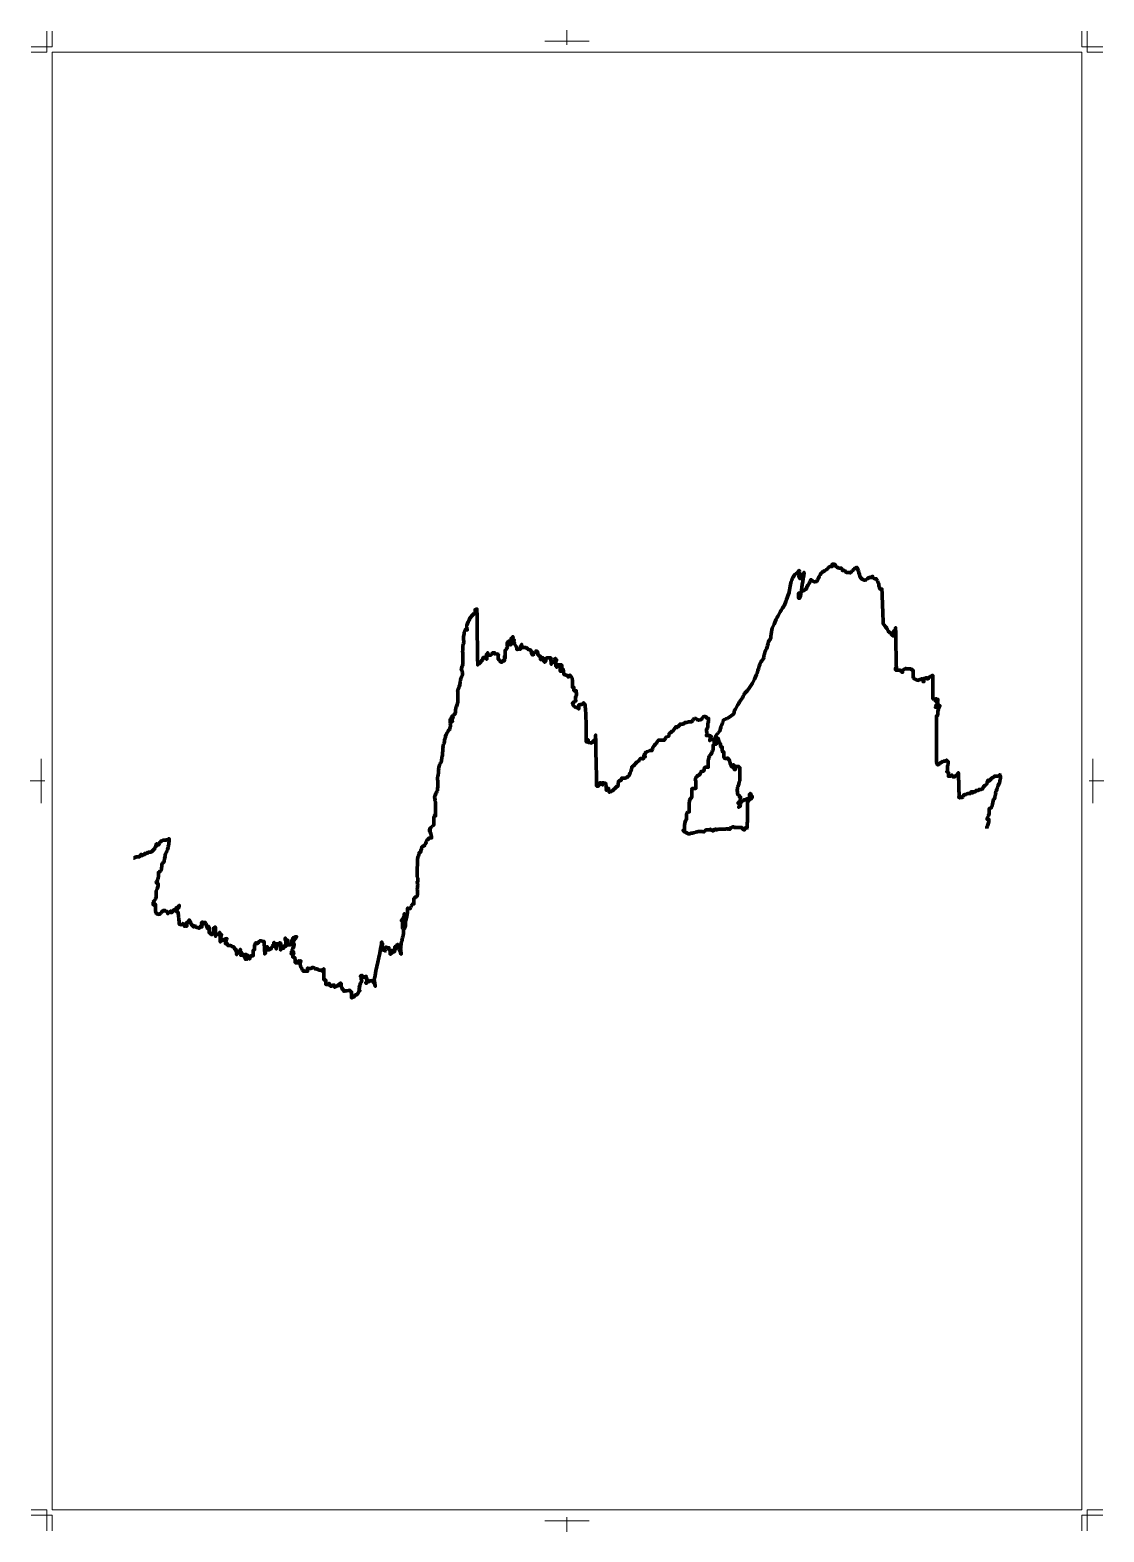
# Model space of a CAD drawing. Header units: inches. Extents: x -161 to 458, y -538 to 328.
import ezdxf

# ---------------------------------------------------------------- set-up
doc = ezdxf.new("R2010")
doc.units = ezdxf.units.IN
doc.header["$MEASUREMENT"] = 0
doc.layers.add('_U+30EC_U+30A4_U+30E4_U+30FC 1', color=7, linetype='Continuous')

# ---------------------------------------------------------------- blocks, each defined once
blk = doc.blocks.new('block 3')
at = {"layer": '_U+30EC_U+30A4_U+30E4_U+30FC 1', "color": 7, "lineweight": 9, "true_color": 0xffffff}
for points in [[(-160.5, -525.5), (-151.5, -525.5), (-151.5, -537.5)], [(-148.5, -537.5), (-148.5, -528.5), (-160.5, -528.5)]]:
    blk.add_lwpolyline(points, dxfattribs=at)
blk = doc.blocks.new('block 4')
at = {"layer": '_U+30EC_U+30A4_U+30E4_U+30FC 1', "color": 7, "lineweight": 9, "true_color": 0xffffff}
for points in [[(-160.5, 315.5), (-151.5, 315.5), (-151.5, 327.5)], [(-148.5, 327.5), (-148.5, 318.5), (-160.5, 318.5)]]:
    blk.add_lwpolyline(points, dxfattribs=at)
blk = doc.blocks.new('block 5')
at = {"layer": '_U+30EC_U+30A4_U+30E4_U+30FC 1', "color": 7, "lineweight": 9, "true_color": 0xffffff}
for points in [[(445.5, 327.5), (445.5, 318.5), (457.5, 318.5)], [(457.5, 315.5), (448.5, 315.5), (448.5, 327.5)]]:
    blk.add_lwpolyline(points, dxfattribs=at)
blk = doc.blocks.new('block 6')
at = {"layer": '_U+30EC_U+30A4_U+30E4_U+30FC 1', "color": 7, "lineweight": 9, "true_color": 0xffffff}
for points in [[(445.5, -537.5), (445.5, -528.5), (457.5, -528.5)], [(457.5, -525.5), (448.5, -525.5), (448.5, -537.5)]]:
    blk.add_lwpolyline(points, dxfattribs=at)
blk = doc.blocks.new('block 7')
at = {"layer": '_U+30EC_U+30A4_U+30E4_U+30FC 1', "color": 7, "lineweight": 9, "true_color": 0xffffff}
for points in [[(-154.85, -92.3), (-154.85, -117.7)], [(-161.2, -105), (-152.73, -105)]]:
    blk.add_lwpolyline(points, dxfattribs=at)
blk = doc.blocks.new('block 8')
at = {"layer": '_U+30EC_U+30A4_U+30E4_U+30FC 1', "color": 7, "lineweight": 9, "true_color": 0xffffff}
for points in [[(451.85, -117.7), (451.85, -92.3)], [(458.2, -105), (449.73, -105)]]:
    blk.add_lwpolyline(points, dxfattribs=at)
blk = doc.blocks.new('block 9')
at = {"layer": '_U+30EC_U+30A4_U+30E4_U+30FC 1', "color": 7, "lineweight": 9, "true_color": 0xffffff}
for points in [[(135.8, 321.85), (161.2, 321.85)], [(148.5, 328.2), (148.5, 319.73)]]:
    blk.add_lwpolyline(points, dxfattribs=at)
blk = doc.blocks.new('block 10')
at = {"layer": '_U+30EC_U+30A4_U+30E4_U+30FC 1', "color": 7, "lineweight": 9, "true_color": 0xffffff}
for points in [[(161.2, -531.85), (135.8, -531.85)], [(148.5, -538.2), (148.5, -529.73)]]:
    blk.add_lwpolyline(points, dxfattribs=at)
blk = doc.blocks.new('block 2')
at = {"layer": '_U+30EC_U+30A4_U+30E4_U+30FC 1'}
for name in ['block 4', 'block 9', 'block 5', 'block 7', 'block 8', 'block 3', 'block 6', 'block 10']:
    blk.add_blockref(name, (0, 0), dxfattribs=at)

msp = doc.modelspace()

# ---------------------------------------------------------------- linework, layer by layer
at = {"layer": '_U+30EC_U+30A4_U+30E4_U+30FC 1', "lineweight": 0}
msp.add_lwpolyline([(445.5, -525.5), (-148.5, -525.5), (-148.5, 315.5), (445.5, 315.5), (445.5, -525.5)], dxfattribs=at)
at = {"layer": '_U+30EC_U+30A4_U+30E4_U+30FC 1', "color": 250, "lineweight": 211, "true_color": 0x3e3a39}
msp.add_open_spline([(390.57, -132.45), (390.57, -132.22), (390.57, -132), (390.57, -131.78), (390.85, -131.12), (391.19, -130.51), (391.42, -129.79), (391.57, -129.35), (391.85, -128.96), (391.85, -128.47), (391.85, -128.02), (391.85, -127.58), (391.85, -127.14), (391.49, -127.14), (391.14, -127.14), (390.78, -127.14), (390.78, -127.03), (390.78, -126.92), (390.78, -126.81), (390.78, -126.7), (390.78, -126.59), (390.78, -126.48), (391.07, -125.93), (391.47, -125.48), (391.64, -124.82), (391.78, -124.27), (392.07, -123.76), (392.07, -123.16), (392.07, -122.39), (392.07, -121.61), (392.07, -120.84), (392.14, -120.84), (392.21, -120.84), (392.28, -120.84), (392.57, -120.73), (392.85, -120.62), (393.14, -120.51), (393.28, -120.29), (393.48, -120.13), (393.57, -119.85), (393.64, -119.63), (393.74, -119.42), (393.78, -119.18), (394, -117.97), (394.21, -116.75), (394.43, -115.54), (394.71, -115.31), (395, -115.09), (395.28, -114.87), (395.28, -114.54), (395.28, -114.21), (395.28, -113.88), (395.35, -113.77), (395.43, -113.66), (395.5, -113.55), (395.64, -112.66), (395.78, -111.78), (395.93, -110.89), (396, -110.78), (396.09, -110.7), (396.14, -110.56), (396.5, -109.57), (396.81, -108.52), (397.21, -107.58), (397.5, -106.91), (397.96, -106.37), (398.07, -105.59), (398.21, -104.59), (398.5, -103.62), (398.5, -102.6), (398.5, -102.38), (398.5, -102.16), (398.5, -101.94), (398.43, -101.94), (398.36, -101.94), (398.29, -101.94), (398.29, -101.83), (398.29, -101.72), (398.29, -101.61), (398.21, -101.5), (398.14, -101.39), (398.07, -101.28), (398.07, -101.5), (398.07, -101.72), (398.07, -101.94), (398, -101.94), (397.93, -101.94), (397.86, -101.94), (397.79, -101.94), (397.71, -101.91), (397.64, -101.94), (397.36, -102.05), (397.08, -102.27), (396.78, -102.27), (396.64, -102.27), (396.5, -102.27), (396.36, -102.27), (395.86, -102.27), (395.35, -102.27), (394.85, -102.27), (394.85, -102.38), (394.85, -102.49), (394.85, -102.6), (394.5, -102.83), (394.17, -103.27), (393.78, -103.27), (393.71, -103.27), (393.64, -103.27), (393.57, -103.27), (393.07, -103.82), (392.57, -104.37), (392.07, -104.93), (391.78, -104.93), (391.49, -104.93), (391.21, -104.93), (391.14, -105.15), (391.07, -105.37), (390.99, -105.59), (391.14, -105.26), (391.28, -104.93), (391.42, -104.59), (391.35, -104.59), (391.28, -104.59), (391.21, -104.59), (391.07, -105.04), (390.78, -105.43), (390.78, -105.92), (390.78, -106.03), (390.78, -106.14), (390.78, -106.25), (390.71, -106.36), (390.64, -106.47), (390.57, -106.58), (390.42, -106.8), (390.32, -107.13), (390.14, -107.25), (389.78, -107.47), (389.34, -107.49), (389.06, -107.91), (388.85, -108.24), (388.64, -108.57), (388.42, -108.9), (388.42, -109.01), (388.42, -109.13), (388.42, -109.24), (388.13, -109.46), (387.88, -109.9), (387.56, -109.9), (387.06, -109.9), (386.56, -109.9), (386.06, -109.9), (385.92, -110.12), (385.78, -110.34), (385.63, -110.56), (385.42, -110.56), (385.2, -110.56), (384.99, -110.56), (384.7, -110.56), (384.42, -110.56), (384.13, -110.56), (384.13, -110.78), (384.13, -111), (384.13, -111.23), (383.77, -111.23), (383.42, -111.23), (383.06, -111.23), (382.85, -111.45), (382.63, -111.67), (382.42, -111.89), (382.42, -111.67), (382.42, -111.45), (382.42, -111.23), (382.27, -111.23), (382.13, -111.23), (381.99, -111.23), (381.92, -111.23), (381.84, -111.23), (381.77, -111.23), (381.56, -111.45), (381.34, -111.67), (381.13, -111.89), (381.13, -112), (381.13, -112.11), (381.13, -112.22), (380.99, -112.22), (380.84, -112.22), (380.7, -112.22), (380.63, -112.22), (380.56, -112.22), (380.49, -112.22), (380.13, -112.22), (379.73, -111.97), (379.41, -112.22), (379.13, -112.44), (378.88, -112.88), (378.56, -112.88), (378.48, -112.88), (378.41, -112.88), (378.34, -112.88), (378.27, -112.88), (378.2, -112.88), (378.13, -112.88), (378.06, -112.88), (377.98, -112.88), (377.91, -112.88), (377.84, -112.88), (377.77, -112.88), (377.7, -112.88), (377.48, -113.1), (377.24, -113.26), (377.06, -113.55), (376.84, -113.88), (376.63, -114.21), (376.41, -114.54), (376.34, -114.54), (376.27, -114.58), (376.2, -114.54), (375.77, -114.32), (375.34, -114.1), (374.91, -113.88), (374.91, -113.99), (374.91, -114.1), (374.91, -114.21), (374.77, -114.21), (374.62, -114.21), (374.48, -114.21), (374.62, -114.43), (374.77, -114.65), (374.91, -114.87), (374.84, -114.54), (374.71, -114.23), (374.7, -113.88), (374.55, -109.35), (374.41, -104.82), (374.27, -100.28), (374.05, -100.62), (373.84, -100.95), (373.62, -101.28), (373.62, -101.39), (373.62, -101.5), (373.62, -101.61), (373.48, -101.61), (373.32, -101.51), (373.19, -101.61), (372.77, -101.94), (372.39, -102.6), (371.91, -102.6), (371.62, -102.6), (371.34, -102.6), (371.05, -102.6), (371.05, -102.49), (371.05, -102.38), (371.05, -102.27), (370.98, -102.27), (370.91, -102.27), (370.84, -102.27), (370.76, -102.16), (370.69, -102.05), (370.62, -101.94), (370.62, -101.83), (370.62, -101.72), (370.62, -101.61), (370.55, -101.61), (370.48, -101.61), (370.41, -101.61), (370.41, -101.72), (370.41, -101.83), (370.41, -101.94), (369.91, -102.05), (369.41, -102.27), (368.91, -102.27), (368.83, -102.27), (368.76, -102.27), (368.69, -102.27), (368.62, -102.27), (368.55, -102.27), (368.48, -102.27), (368.48, -101.5), (368.48, -100.73), (368.48, -99.95), (368.19, -99.84), (367.91, -99.62), (367.62, -99.62), (367.55, -99.62), (367.48, -99.62), (367.4, -99.62), (367.48, -99.62), (367.55, -99.62), (367.62, -99.62), (367.69, -99.62), (367.76, -99.62), (367.83, -99.62), (367.83, -99.51), (367.83, -99.4), (367.83, -99.29), (367.91, -99.29), (367.98, -99.29), (368.05, -99.29), (368.05, -99.18), (368.05, -99.07), (368.05, -98.96), (368.05, -98.4), (368.05, -97.85), (368.05, -97.3), (368.05, -96.86), (368.05, -96.42), (368.05, -95.97), (368.12, -95.97), (368.19, -95.97), (368.26, -95.97), (368.19, -95.97), (368.12, -95.97), (368.05, -95.97), (368.12, -95.75), (368.26, -95.56), (368.26, -95.31), (368.26, -94.76), (368.26, -94.2), (368.26, -93.65), (368.05, -93.54), (367.83, -93.43), (367.62, -93.32), (367.62, -93.21), (367.62, -93.1), (367.62, -92.99), (367.55, -92.99), (367.47, -92.94), (367.4, -92.99), (367.26, -93.1), (367.12, -93.21), (366.98, -93.32), (366.83, -93.43), (366.71, -93.65), (366.55, -93.65), (366.19, -93.65), (365.79, -93.4), (365.47, -93.65), (365.33, -93.76), (365.2, -93.92), (365.05, -93.98), (364.76, -94.09), (364.46, -94.13), (364.19, -94.32), (363.54, -94.76), (362.96, -95.64), (362.26, -95.64), (362.19, -95.64), (362.12, -95.64), (362.04, -95.64), (361.9, -94.98), (361.61, -94.35), (361.61, -93.65), (361.61, -86.03), (361.61, -78.4), (361.61, -70.77), (361.61, -70.66), (361.61, -70.55), (361.61, -70.44), (361.61, -70.33), (361.61, -70.22), (361.61, -70.11), (361.61, -69.34), (361.61, -68.56), (361.61, -67.79), (361.61, -67.68), (361.61, -67.57), (361.61, -67.46), (361.9, -67.24), (362.19, -67.02), (362.47, -66.79), (362.47, -66.13), (362.37, -65.45), (362.47, -64.81), (362.54, -64.36), (362.62, -63.92), (362.69, -63.48), (362.83, -63.26), (362.97, -63.04), (363.12, -62.82), (363.12, -62.71), (363.12, -62.6), (363.12, -62.48), (363.19, -62.37), (363.26, -62.26), (363.33, -62.15), (363.4, -62.04), (363.47, -61.93), (363.54, -61.82), (363.54, -61.71), (363.54, -61.6), (363.54, -61.49), (363.47, -61.49), (363.4, -61.49), (363.33, -61.49), (363.26, -61.49), (363.19, -61.49), (363.12, -61.49), (362.97, -61.49), (362.83, -61.49), (362.69, -61.49), (362.62, -61.49), (362.54, -61.49), (362.47, -61.49), (362.33, -61.49), (362.19, -61.49), (362.04, -61.49), (361.9, -61.49), (361.76, -61.49), (361.61, -61.49), (361.61, -61.38), (361.61, -61.27), (361.61, -61.16), (361.54, -61.16), (361.47, -61.16), (361.4, -61.16), (361.4, -61.27), (361.4, -61.38), (361.4, -61.49), (361.26, -61.82), (361.11, -62.15), (360.97, -62.48), (361.4, -62.37), (361.83, -62.26), (362.26, -62.15), (362.26, -62.04), (362.26, -61.93), (362.26, -61.82), (362.26, -61.27), (362.26, -60.72), (362.26, -60.16), (362.26, -59.94), (362.23, -59.72), (362.26, -59.5), (362.33, -58.95), (362.4, -58.4), (362.47, -57.84), (362.4, -57.84), (362.33, -57.87), (362.26, -57.84), (361.97, -57.73), (361.69, -57.62), (361.4, -57.51), (361.4, -57.95), (361.4, -58.4), (361.4, -58.84), (361.47, -58.84), (361.54, -58.84), (361.61, -58.84), (361.9, -59.28), (362.19, -59.72), (362.47, -60.16), (362.47, -60.16), (362.47, -59.91), (362.47, -59.91), (361.97, -59.47), (361.45, -59.08), (360.97, -58.58), (360.76, -58.36), (360.56, -58.1), (360.33, -57.92), (360.04, -57.7), (359.76, -57.48), (359.47, -57.26), (359.47, -52.84), (359.47, -48.41), (359.47, -43.99), (358.9, -44.33), (358.37, -44.99), (357.75, -44.99), (357.68, -44.99), (357.61, -44.99), (357.54, -44.99), (357.33, -45.32), (357.11, -45.65), (356.9, -45.98), (356.61, -45.98), (356.32, -45.98), (356.04, -45.98), (356.04, -45.87), (356.04, -45.76), (356.04, -45.65), (356.04, -45.54), (356.04, -45.43), (356.04, -45.32), (355.54, -45.54), (354.91, -45.41), (354.54, -45.98), (354.47, -46.09), (354.39, -46.2), (354.32, -46.31), (354.25, -46.31), (354.18, -46.31), (354.11, -46.31), (354.11, -46.2), (354.11, -46.09), (354.11, -45.98), (354.11, -46.43), (354.11, -46.87), (354.11, -47.31), (354.18, -47.31), (354.25, -47.31), (354.32, -47.31), (354.32, -47.42), (354.32, -47.53), (354.32, -47.64), (354.25, -47.64), (354.18, -47.64), (354.11, -47.64), (354.04, -47.64), (353.97, -47.64), (353.89, -47.64), (353.82, -47.42), (353.79, -47.15), (353.68, -46.98), (353.47, -46.65), (353.25, -46.31), (353.04, -45.98), (352.89, -46.09), (352.76, -46.26), (352.61, -46.31), (351.96, -46.54), (351.32, -46.76), (350.68, -46.98), (350.53, -46.87), (350.4, -46.71), (350.25, -46.65), (349.75, -46.43), (349.12, -46.55), (348.75, -45.98), (348.53, -45.65), (348.32, -45.32), (348.1, -44.99), (348.1, -43.66), (348.1, -42.34), (348.1, -41.01), (348.03, -41.01), (347.96, -41.01), (347.89, -41.01), (347.82, -41.01), (347.75, -41.01), (347.68, -41.01), (347.68, -41.12), (347.68, -41.23), (347.68, -41.34), (347.68, -41.23), (347.68, -41.12), (347.68, -41.01), (347.6, -41.01), (347.53, -41.01), (347.46, -41.01), (347.25, -40.79), (347.03, -40.57), (346.82, -40.35), (346.32, -40.35), (345.82, -40.35), (345.32, -40.35), (344.82, -40.35), (344.32, -40.35), (343.82, -40.35), (343.82, -40.24), (343.82, -40.13), (343.82, -40.02), (343.46, -40.24), (343.11, -40.49), (342.74, -40.68), (342.53, -40.79), (342.31, -40.9), (342.1, -41.01), (342.1, -41.45), (342.1, -41.89), (342.1, -42.34), (341.89, -42.23), (341.64, -42.21), (341.46, -42), (341.17, -41.67), (340.88, -41.34), (340.6, -41.01), (340.53, -41.01), (340.46, -41.01), (340.38, -41.01), (340.1, -41.01), (339.81, -41.01), (339.53, -41.01), (339.45, -41.01), (339.38, -41.01), (339.31, -41.01), (338.95, -41.01), (338.6, -41.01), (338.24, -41.01), (338.17, -41.01), (338.1, -41.01), (338.03, -41.01), (338.03, -40.57), (338.03, -40.13), (338.03, -39.68), (338.03, -39.79), (338.03, -39.9), (338.03, -40.02), (337.95, -40.02), (337.88, -40.02), (337.81, -40.02), (337.88, -40.02), (337.95, -40.02), (338.03, -40.02), (338.1, -40.02), (338.17, -40.02), (338.24, -40.02), (338.38, -40.24), (338.53, -40.46), (338.67, -40.68), (338.6, -40.57), (338.53, -40.46), (338.45, -40.35), (338.31, -32.39), (338.17, -24.43), (338.03, -16.47), (338.03, -16.81), (338.03, -17.14), (338.03, -17.47), (337.67, -17.8), (337.31, -18.13), (336.95, -18.46), (336.88, -19.46), (336.81, -20.45), (336.74, -21.45), (336.45, -21.23), (336.2, -20.78), (335.88, -20.78), (335.81, -20.78), (335.74, -20.78), (335.67, -20.78), (335.67, -20.67), (335.67, -20.56), (335.67, -20.45), (335.45, -20.12), (335.24, -19.79), (335.02, -19.46), (334.95, -19.46), (334.88, -19.46), (334.81, -19.46), (334.38, -19.02), (333.83, -18.77), (333.52, -18.13), (333.31, -17.69), (333.13, -17.2), (332.88, -16.81), (332.81, -16.69), (332.74, -16.57), (332.66, -16.47), (332.09, -15.81), (331.52, -15.15), (330.95, -14.48), (330.66, -7.74), (330.38, -1), (330.09, 5.74), (330.02, 5.74), (329.95, 5.74), (329.88, 5.74), (329.8, 5.74), (329.73, 5.74), (329.66, 5.74), (329.59, 5.74), (329.52, 5.74), (329.45, 5.74), (329.3, 5.74), (329.16, 5.74), (329.02, 5.74), (329.02, 5.85), (329.05, 5.97), (329.02, 6.07), (328.8, 6.74), (328.38, 7.32), (328.38, 8.06), (328.38, 8.28), (328.38, 8.5), (328.38, 8.73), (328.3, 8.84), (328.22, 8.93), (328.16, 9.06), (327.73, 9.94), (327.3, 10.83), (326.87, 11.71), (326.52, 11.71), (326.14, 11.54), (325.8, 11.71), (325.59, 11.82), (325.37, 11.93), (325.16, 12.04), (325.16, 12.15), (325.16, 12.26), (325.16, 12.37), (325.02, 12.59), (324.87, 12.82), (324.73, 13.04), (324.44, 12.93), (324.16, 12.82), (323.87, 12.7), (323.8, 12.59), (323.73, 12.48), (323.66, 12.37), (323.8, 12.37), (323.94, 12.37), (324.09, 12.37), (323.73, 12.37), (323.37, 12.37), (323.01, 12.37), (322.94, 12.37), (322.87, 12.37), (322.8, 12.37), (322.73, 12.37), (322.65, 12.42), (322.58, 12.37), (322.3, 12.15), (322.02, 11.9), (321.73, 11.71), (321.23, 11.38), (320.73, 11.05), (320.23, 10.72), (320.01, 10.83), (319.8, 10.94), (319.58, 11.05), (319.37, 11.16), (319.17, 11.38), (318.94, 11.38), (318.87, 11.38), (318.8, 11.38), (318.72, 11.38), (318.44, 11.71), (318.15, 12.04), (317.87, 12.37), (317.8, 12.37), (317.72, 12.37), (317.65, 12.37), (317.51, 12.93), (317.4, 13.5), (317.22, 14.03), (316.79, 15.36), (316.37, 16.68), (315.94, 18.01), (315.87, 18.01), (315.79, 18.01), (315.72, 18.01), (315.72, 18.12), (315.72, 18.23), (315.72, 18.34), (315.08, 17.9), (314.38, 17.62), (313.79, 17.02), (313.15, 16.35), (312.51, 15.69), (311.86, 15.03), (311.65, 15.14), (311.45, 15.36), (311.22, 15.36), (311, 15.36), (310.79, 15.36), (310.58, 15.36), (310.22, 15.36), (309.86, 15.36), (309.5, 15.36), (309.22, 15.69), (308.93, 16.02), (308.65, 16.35), (308.29, 16.35), (307.93, 16.35), (307.57, 16.35), (307.36, 16.68), (307.14, 17.02), (306.93, 17.35), (306.93, 17.46), (306.93, 17.57), (306.93, 17.68), (306.86, 17.68), (306.79, 17.68), (306.72, 17.68), (306.64, 17.68), (306.57, 17.68), (306.5, 17.68), (306.43, 17.68), (306.36, 17.66), (306.29, 17.68), (305.79, 17.79), (305.24, 17.66), (304.79, 18.01), (304.64, 18.12), (304.49, 18.21), (304.36, 18.34), (304, 18.67), (303.58, 18.88), (303.28, 19.34), (303.21, 19.45), (303.14, 19.56), (303.07, 19.67), (303, 19.78), (302.93, 19.89), (302.86, 20), (302.5, 20), (302.14, 20), (301.78, 20), (301.64, 20), (301.5, 20), (301.35, 20), (301.35, 19.89), (301.35, 19.78), (301.35, 19.67), (301.35, 19.56), (301.35, 19.45), (301.35, 19.34), (301.5, 19.34), (301.64, 19.34), (301.78, 19.34), (301.71, 19.34), (301.64, 19.34), (301.57, 19.34), (301.78, 19.45), (302, 19.56), (302.21, 19.67), (302.21, 19.56), (302.21, 19.45), (302.21, 19.34), (301.93, 19.12), (301.67, 18.67), (301.35, 18.67), (301.07, 18.67), (300.78, 18.67), (300.5, 18.67), (300.35, 18.67), (300.19, 18.78), (300.07, 18.67), (299.14, 17.9), (298.24, 17.01), (297.28, 16.35), (296.64, 15.91), (295.91, 15.68), (295.35, 15.03), (295.06, 14.69), (294.71, 14.47), (294.49, 14.03), (293.85, 12.7), (293.21, 11.38), (292.56, 10.05), (291.92, 10.05), (291.21, 9.61), (290.63, 10.05), (290.2, 10.38), (289.82, 11.05), (289.35, 11.05), (289.27, 11.05), (289.2, 11.05), (289.13, 11.05), (288.77, 10.27), (288.49, 9.4), (288.06, 8.73), (287.63, 8.06), (286.96, 7.63), (286.77, 6.74), (286.7, 6.4), (286.63, 6.07), (286.56, 5.74), (286.49, 5.74), (286.41, 5.79), (286.34, 5.74), (285.84, 5.41), (285.33, 5.12), (284.84, 4.75), (284.41, 4.42), (283.89, 4.28), (283.56, 3.75), (283.48, 3.64), (283.41, 3.53), (283.34, 3.42), (283.2, 3.42), (283.05, 3.42), (282.91, 3.42), (282.84, 3.42), (282.77, 3.42), (282.7, 3.42), (282.63, 3.42), (282.55, 3.42), (282.48, 3.42), (282.34, 3.42), (282.2, 3.42), (282.05, 3.42), (282.05, 2.43), (282.05, 1.43), (282.05, 0.44), (282.27, 0.44), (282.48, 0.44), (282.7, 0.44), (282.77, 0.77), (282.84, 1.1), (282.91, 1.43), (282.98, 1.43), (283.05, 1.43), (283.13, 1.43), (283.84, 6.07), (284.56, 10.72), (285.27, 15.36), (284.91, 14.58), (284.56, 13.81), (284.2, 13.04), (283.91, 12.93), (283.64, 12.7), (283.34, 12.7), (283.27, 12.7), (283.2, 12.7), (283.13, 12.7), (283.05, 12.37), (282.98, 12.04), (282.91, 11.71), (282.7, 12.04), (282.48, 12.37), (282.27, 12.7), (282.27, 12.82), (282.24, 12.94), (282.27, 13.04), (282.41, 13.48), (282.55, 13.92), (282.7, 14.36), (282.63, 15.03), (282.55, 15.69), (282.48, 16.35), (282.41, 16.35), (282.34, 16.35), (282.27, 16.35), (282.2, 16.24), (282.13, 16.13), (282.05, 16.02), (281.84, 15.69), (281.62, 15.36), (281.41, 15.03), (281.41, 15.14), (281.41, 15.25), (281.41, 15.36), (281.41, 15.25), (281.41, 15.14), (281.41, 15.03), (280.84, 14.69), (280.27, 14.36), (279.69, 14.03), (279.69, 13.92), (279.69, 13.81), (279.69, 13.7), (279.27, 13.04), (278.68, 12.55), (278.41, 11.71), (278.05, 10.6), (277.52, 9.6), (277.34, 8.39), (277.12, 6.96), (276.91, 5.52), (276.69, 4.08), (276.69, 4.08), (276.69, 3.75), (276.69, 3.75), (276.19, 2.43), (275.72, 1.07), (275.19, -0.23), (274.69, -1.44), (274.35, -2.85), (273.69, -3.87), (273.19, -4.65), (272.65, -5.36), (272.19, -6.19), (271.33, -7.74), (270.39, -9.19), (269.62, -10.84), (269.04, -12.05), (268.4, -13.2), (267.9, -14.48), (267.47, -15.59), (266.78, -16.54), (266.61, -17.8), (266.4, -19.46), (266.18, -21.12), (265.97, -22.77), (265.54, -23.44), (264.92, -23.9), (264.68, -24.76), (264.33, -26.09), (264.13, -27.55), (263.61, -28.74), (263.18, -29.74), (262.51, -30.57), (262.32, -31.73), (262.18, -32.61), (262.04, -33.49), (261.9, -34.38), (261.25, -35.26), (260.35, -35.84), (259.97, -37.03), (259.61, -38.14), (259.25, -39.24), (258.89, -40.35), (258.54, -41.45), (258.29, -42.67), (257.82, -43.66), (257.03, -45.32), (256.44, -47.24), (255.46, -48.64), (254.46, -50.07), (253.57, -51.72), (252.46, -52.95), (251.96, -53.5), (251.36, -53.88), (250.96, -54.6), (250.53, -55.38), (250.14, -56.2), (249.67, -56.93), (248.96, -58.03), (248.21, -59.09), (247.53, -60.24), (246.67, -61.68), (245.81, -63.11), (244.95, -64.55), (244.88, -65.1), (244.81, -65.66), (244.74, -66.21), (243.67, -66.98), (242.65, -67.99), (241.52, -68.53), (240.59, -68.97), (239.66, -69.41), (238.74, -69.86), (238.38, -70.85), (238.18, -72.04), (237.66, -72.84), (237.52, -73.06), (237.38, -73.28), (237.23, -73.5), (237.23, -73.61), (237.23, -73.72), (237.23, -73.84), (237.23, -73.95), (237.23, -74.06), (237.23, -74.17), (237.23, -74.28), (237.23, -74.39), (237.23, -74.5), (237.16, -74.5), (237.09, -74.5), (237.02, -74.5), (236.88, -75.05), (236.89, -75.78), (236.59, -76.16), (236.23, -76.6), (235.88, -77.04), (235.52, -77.48), (235.16, -77.92), (234.62, -78.16), (234.45, -78.81), (234.09, -80.14), (233.37, -81.35), (233.37, -82.79), (233.37, -82.9), (233.37, -83.01), (233.37, -83.12), (233.37, -83.23), (233.37, -83.34), (233.37, -83.45), (233.16, -83.89), (232.94, -84.34), (232.73, -84.78), (232.73, -85.55), (232.73, -86.32), (232.73, -87.1), (232.59, -87.43), (232.44, -87.76), (232.3, -88.09), (232.16, -88.42), (232.07, -88.84), (231.87, -89.09), (231.52, -89.53), (231.05, -89.82), (230.8, -90.41), (230.66, -90.75), (230.45, -91.03), (230.37, -91.41), (230.23, -92.07), (229.94, -92.7), (229.94, -93.4), (229.94, -94.61), (229.94, -95.83), (229.94, -97.05), (229.3, -97.05), (228.66, -97.05), (228.01, -97.05), (227.94, -97.16), (227.87, -97.27), (227.8, -97.38), (227.73, -97.93), (227.66, -98.48), (227.58, -99.03), (227.51, -99.03), (227.44, -99.03), (227.37, -99.03), (227.3, -99.15), (227.23, -99.26), (227.15, -99.37), (226.87, -99.37), (226.55, -99.17), (226.3, -99.37), (226.15, -99.48), (225.98, -99.52), (225.87, -99.7), (225.8, -99.81), (225.73, -99.92), (225.65, -100.03), (225.65, -100.14), (225.65, -100.25), (225.65, -100.36), (225.58, -100.36), (225.51, -100.36), (225.44, -100.36), (225.44, -100.47), (225.44, -100.58), (225.44, -100.69), (224.94, -101.13), (224.51, -102.02), (223.94, -102.02), (223.8, -102.02), (223.65, -102.02), (223.51, -102.02), (223.51, -102.13), (223.51, -102.24), (223.51, -102.35), (223.51, -102.46), (223.51, -102.57), (223.51, -102.68), (223.37, -102.68), (223.22, -102.68), (223.08, -102.68), (222.87, -103.12), (222.65, -103.57), (222.44, -104.01), (222.58, -104.34), (222.72, -104.67), (222.87, -105), (222.87, -105.33), (222.87, -105.67), (222.87, -106), (222.87, -107.1), (222.87, -108.21), (222.87, -109.31), (222.51, -109.31), (222.15, -109.31), (221.79, -109.31), (221.51, -109.31), (221.22, -109.31), (220.94, -109.31), (220.86, -109.31), (220.79, -109.31), (220.72, -109.31), (220.65, -109.76), (220.51, -110.18), (220.51, -110.64), (220.51, -110.75), (220.51, -110.86), (220.51, -110.97), (220.51, -111.97), (220.51, -112.96), (220.51, -113.96), (220.51, -114.07), (220.51, -114.18), (220.51, -114.29), (220.22, -114.62), (219.9, -114.89), (219.65, -115.28), (219.51, -115.5), (219.36, -115.72), (219.22, -115.94), (219.22, -116.28), (219.22, -116.61), (219.22, -116.94), (219.15, -117.05), (219.08, -117.16), (219.01, -117.27), (219.01, -117.71), (219.01, -118.16), (219.01, -118.6), (219.01, -118.71), (219.01, -118.82), (219.01, -118.93), (219.01, -120.26), (219.01, -121.58), (219.01, -122.91), (218.79, -122.91), (218.57, -122.8), (218.36, -122.91), (218.15, -123.02), (217.93, -123.13), (217.72, -123.24), (217.65, -123.46), (217.5, -123.66), (217.5, -123.9), (217.5, -124.01), (217.5, -124.12), (217.5, -124.23), (217.5, -124.34), (217.5, -124.46), (217.5, -124.57), (217.5, -125.23), (217.5, -125.89), (217.5, -126.56), (217.5, -126.67), (217.5, -126.78), (217.5, -126.89), (217.15, -127.66), (216.52, -128.27), (216.43, -129.21), (216.36, -129.98), (216.22, -130.75), (216.22, -131.53), (216.22, -131.86), (216.22, -132.19), (216.22, -132.52), (216.22, -132.63), (216.22, -132.74), (216.22, -132.85), (216.22, -133.08), (216.22, -133.3), (216.22, -133.52), (215.93, -133.52), (215.65, -133.52), (215.36, -133.52), (215.43, -133.52), (215.5, -133.52), (215.57, -133.52), (215.79, -133.74), (215.98, -134.03), (216.22, -134.18), (216.58, -134.4), (216.91, -134.84), (217.29, -134.84), (217.43, -134.84), (217.58, -134.84), (217.72, -134.84), (217.72, -134.95), (217.72, -135.07), (217.72, -135.18), (217.93, -135.29), (218.15, -135.4), (218.36, -135.51), (218.65, -135.51), (218.96, -135.71), (219.22, -135.51), (219.36, -135.4), (219.51, -135.29), (219.65, -135.18), (219.93, -135.18), (220.22, -135.18), (220.51, -135.18), (220.58, -135.18), (220.65, -135.21), (220.72, -135.18), (220.94, -135.07), (221.14, -134.84), (221.36, -134.84), (221.44, -134.84), (221.51, -134.84), (221.58, -134.84), (221.65, -134.84), (221.72, -134.87), (221.79, -134.84), (222.08, -134.73), (222.37, -134.62), (222.65, -134.51), (222.72, -134.51), (222.79, -134.51), (222.87, -134.51), (223.29, -134.4), (223.72, -134.29), (224.15, -134.18), (224.3, -134.18), (224.44, -134.18), (224.58, -134.18), (224.72, -134.18), (224.87, -134.18), (225.01, -134.18), (225.51, -134.18), (226.01, -134.18), (226.51, -134.18), (226.58, -134.18), (226.65, -134.18), (226.73, -134.18), (227.01, -134.29), (227.3, -134.4), (227.58, -134.51), (227.58, -134.4), (227.58, -134.29), (227.58, -134.18), (227.94, -133.85), (228.3, -133.52), (228.66, -133.19), (228.73, -133.19), (228.8, -133.19), (228.87, -133.19), (229.23, -133.19), (229.59, -133.19), (229.94, -133.19), (230.16, -133.19), (230.37, -133.19), (230.59, -133.19), (230.66, -133.19), (230.73, -133.19), (230.8, -133.19), (230.87, -133.19), (230.94, -133.19), (231.01, -133.19), (231.09, -133.08), (231.16, -132.97), (231.23, -132.85), (231.3, -132.85), (231.37, -132.85), (231.44, -132.85), (231.52, -132.97), (231.59, -133.08), (231.66, -133.19), (231.73, -133.19), (231.81, -133.14), (231.87, -133.19), (232.16, -133.41), (232.44, -133.63), (232.73, -133.85), (232.8, -133.74), (232.85, -133.59), (232.94, -133.52), (233.23, -133.3), (233.48, -132.85), (233.8, -132.85), (233.95, -132.85), (234.09, -132.85), (234.23, -132.85), (234.3, -132.85), (234.37, -132.85), (234.45, -132.85), (234.52, -132.97), (234.59, -133.08), (234.66, -133.19), (235.09, -133.08), (235.51, -132.85), (235.95, -132.85), (236.02, -132.85), (236.09, -132.85), (236.16, -132.85), (236.38, -132.85), (236.59, -132.85), (236.81, -132.85), (236.88, -132.85), (236.95, -132.85), (237.02, -132.85), (237.09, -132.85), (237.16, -132.85), (237.23, -132.85), (237.38, -132.85), (237.52, -132.85), (237.66, -132.85), (238.02, -132.85), (238.38, -132.85), (238.74, -132.85), (239.02, -132.85), (239.31, -132.85), (239.59, -132.85), (239.66, -132.85), (239.74, -132.85), (239.81, -132.85), (240.09, -132.74), (240.37, -132.52), (240.67, -132.52), (240.74, -132.52), (240.81, -132.52), (240.88, -132.52), (240.95, -132.52), (241.02, -132.52), (241.09, -132.52), (241.17, -132.63), (241.24, -132.74), (241.31, -132.85), (241.38, -132.74), (241.45, -132.63), (241.52, -132.52), (241.81, -132.63), (242.09, -132.85), (242.38, -132.85), (242.45, -132.85), (242.52, -132.85), (242.6, -132.85), (242.81, -132.52), (242.95, -132.01), (243.24, -131.86), (243.45, -131.75), (243.66, -131.53), (243.88, -131.53), (243.95, -131.53), (244.02, -131.53), (244.1, -131.53), (244.17, -131.53), (244.24, -131.53), (244.31, -131.53), (244.45, -131.53), (244.6, -131.53), (244.74, -131.53), (244.81, -131.64), (244.88, -131.75), (244.95, -131.86), (245.1, -131.86), (245.24, -131.86), (245.38, -131.86), (245.74, -131.86), (246.1, -131.86), (246.46, -131.86), (246.67, -131.86), (246.88, -131.86), (247.1, -131.86), (247.31, -131.86), (247.53, -131.86), (247.74, -131.86), (248.03, -131.86), (248.31, -131.86), (248.6, -131.86), (248.81, -131.86), (249.03, -131.86), (249.24, -131.86), (249.31, -131.86), (249.39, -131.86), (249.46, -131.86), (249.46, -131.97), (249.46, -132.08), (249.46, -132.19), (249.81, -132.52), (250.17, -132.85), (250.53, -133.19), (250.6, -133.19), (250.67, -133.19), (250.74, -133.19), (250.82, -133.08), (250.89, -132.97), (250.96, -132.85), (251.03, -132.85), (251.1, -132.85), (251.17, -132.85), (251.24, -132.52), (251.32, -132.19), (251.39, -131.86), (251.67, -131.86), (251.96, -131.86), (252.25, -131.86), (252.25, -131.97), (252.25, -132.08), (252.25, -132.19), (252.32, -132.08), (252.39, -131.97), (252.46, -131.86), (252.46, -131.75), (252.46, -131.64), (252.46, -131.53), (252.53, -126.67), (252.6, -121.8), (252.67, -116.94), (252.75, -116.94), (252.82, -116.94), (252.89, -116.94), (253.68, -115.83), (254.46, -114.73), (255.25, -113.62), (255.25, -113.96), (255.25, -114.29), (255.25, -114.62), (255.03, -114.84), (254.82, -115.06), (254.6, -115.28), (254.68, -115.28), (254.75, -115.28), (254.82, -115.28), (254.82, -114.95), (254.82, -114.62), (254.82, -114.29), (254.89, -114.29), (254.96, -114.29), (255.03, -114.29), (254.82, -113.62), (254.6, -112.96), (254.39, -112.3), (254.32, -112.3), (254.25, -112.3), (254.18, -112.3), (254.1, -112.3), (254.03, -112.3), (253.96, -112.3), (253.96, -112.41), (253.96, -112.52), (253.96, -112.63), (253.89, -112.63), (253.82, -112.63), (253.75, -112.63), (253.75, -113.4), (253.75, -114.18), (253.75, -114.95), (253.6, -114.95), (253.46, -114.95), (253.32, -114.95), (253.1, -115.39), (252.89, -115.83), (252.67, -116.28), (252.6, -116.17), (252.53, -116.06), (252.46, -115.94), (252.46, -115.72), (252.46, -115.5), (252.46, -115.28), (252.39, -115.28), (252.31, -115.23), (252.25, -115.28), (251.96, -115.5), (251.71, -115.94), (251.39, -115.94), (251.03, -115.94), (250.67, -115.94), (250.32, -115.94), (250.32, -116.06), (250.32, -116.17), (250.32, -116.28), (250.24, -116.28), (250.17, -116.28), (250.1, -116.28), (250.03, -116.39), (249.96, -116.5), (249.89, -116.61), (249.81, -116.61), (249.74, -116.61), (249.67, -116.61), (249.6, -116.61), (249.53, -116.61), (249.46, -116.61), (249.46, -116.72), (249.46, -116.83), (249.46, -116.94), (249.17, -117.05), (248.89, -117.16), (248.6, -117.27), (248.53, -118.04), (248.46, -118.82), (248.39, -119.59), (248.1, -119.7), (247.81, -119.81), (247.53, -119.92), (247.53, -120.03), (247.53, -120.14), (247.53, -120.26), (247.53, -120.14), (247.53, -120.03), (247.53, -119.92), (247.67, -119.81), (247.81, -119.7), (247.96, -119.59), (247.96, -119.48), (247.96, -119.37), (247.96, -119.26), (247.96, -119.04), (247.96, -118.82), (247.96, -118.6), (248.03, -118.6), (248.1, -118.6), (248.17, -118.6), (248.24, -118.38), (248.31, -118.16), (248.39, -117.93), (248.17, -117.93), (247.96, -117.93), (247.74, -117.93), (247.53, -117.93), (247.31, -117.93), (247.1, -117.93), (247.17, -117.93), (247.24, -117.93), (247.31, -117.93), (247.31, -117.71), (247.31, -117.49), (247.31, -117.27), (247.53, -117.16), (247.8, -117.19), (247.96, -116.94), (248.1, -116.72), (248.24, -116.5), (248.39, -116.28), (248.46, -115.61), (248.53, -114.95), (248.6, -114.29), (248.39, -114.29), (248.17, -114.29), (247.96, -114.29), (247.96, -114.18), (247.96, -114.07), (247.96, -113.96), (247.96, -113.73), (247.96, -113.51), (247.96, -113.29), (247.74, -113.18), (247.54, -112.96), (247.31, -112.96), (247.24, -112.96), (247.17, -112.96), (247.1, -112.96), (247.03, -112.85), (246.96, -112.74), (246.88, -112.63), (246.88, -112.41), (246.88, -112.19), (246.88, -111.97), (246.88, -111.86), (246.88, -111.74), (246.88, -111.63), (246.88, -111.52), (246.88, -111.41), (246.88, -111.3), (246.88, -111.19), (246.88, -111.08), (246.88, -110.97), (246.81, -110.97), (246.74, -110.97), (246.67, -110.97), (246.67, -110.75), (246.67, -110.53), (246.67, -110.31), (246.67, -110.2), (246.67, -110.09), (246.67, -109.98), (246.67, -109.87), (246.67, -109.76), (246.67, -109.64), (246.74, -109.64), (246.81, -109.64), (246.88, -109.64), (246.88, -109.42), (246.88, -109.2), (246.88, -108.98), (246.88, -108.87), (246.88, -108.76), (246.88, -108.65), (247.03, -108.43), (247.17, -108.21), (247.31, -107.99), (247.31, -107.77), (247.31, -107.54), (247.31, -107.32), (247.38, -107.32), (247.46, -107.32), (247.53, -107.32), (247.53, -107.21), (247.53, -107.1), (247.53, -106.99), (247.53, -106.88), (247.53, -106.77), (247.53, -106.66), (247.53, -106.55), (247.53, -106.44), (247.53, -106.33), (247.6, -106.33), (247.67, -106.33), (247.74, -106.33), (247.74, -106.11), (247.74, -105.89), (247.74, -105.67), (247.88, -105.45), (248.03, -105.22), (248.17, -105), (248.17, -104.89), (248.17, -104.78), (248.17, -104.67), (248.17, -104.56), (248.17, -104.45), (248.17, -104.34), (248.17, -104.23), (248.17, -104.12), (248.17, -104.01), (248.17, -103.9), (248.17, -103.79), (248.17, -103.68), (248.17, -103.57), (248.17, -103.46), (248.17, -103.35), (248.17, -102.57), (248.17, -101.8), (248.17, -101.02), (248.17, -100.47), (248.17, -99.92), (248.17, -99.37), (248.17, -99.26), (248.17, -99.15), (248.17, -99.03), (248.17, -98.92), (248.17, -98.81), (248.17, -98.7), (248.17, -98.26), (248.17, -97.82), (248.17, -97.38), (248.17, -97.27), (248.17, -97.16), (248.17, -97.05), (248.03, -97.05), (247.88, -97.05), (247.74, -97.05), (247.74, -96.93), (247.74, -96.82), (247.74, -96.71), (247.38, -96.71), (247.03, -96.71), (246.67, -96.71), (246.38, -96.71), (246.1, -96.71), (245.81, -96.71), (245.74, -96.71), (245.67, -96.71), (245.6, -96.71), (245.6, -96.82), (245.6, -96.93), (245.6, -97.05), (245.6, -97.49), (245.6, -97.93), (245.6, -98.37), (245.45, -98.37), (245.31, -98.37), (245.17, -98.37), (245.1, -98.37), (245.03, -98.37), (244.95, -98.37), (244.88, -98.04), (244.81, -97.71), (244.74, -97.38), (244.38, -97.16), (244.02, -96.93), (243.67, -96.71), (244.02, -96.49), (244.38, -96.27), (244.74, -96.05), (244.74, -95.94), (244.74, -95.83), (244.74, -95.72), (244.67, -95.72), (244.6, -95.72), (244.53, -95.72), (244.45, -95.72), (244.38, -95.72), (244.31, -95.72), (244.31, -96.16), (244.31, -96.6), (244.31, -97.05), (244.24, -97.05), (244.17, -97.05), (244.1, -97.05), (244.1, -96.93), (244.1, -96.82), (244.1, -96.71), (244.02, -96.71), (243.95, -96.71), (243.88, -96.71), (243.81, -96.71), (243.74, -96.71), (243.67, -96.71), (243.52, -96.71), (243.38, -96.71), (243.24, -96.71), (243.17, -96.49), (243.02, -96.3), (243.02, -96.05), (243.02, -95.94), (243.02, -95.83), (243.02, -95.72), (242.95, -95.72), (242.88, -95.72), (242.81, -95.72), (242.81, -95.5), (242.81, -95.28), (242.81, -95.06), (242.74, -95.06), (242.67, -95.06), (242.6, -95.06), (242.6, -94.72), (242.6, -94.39), (242.6, -94.06), (242.52, -94.06), (242.45, -94.06), (242.38, -94.06), (242.24, -93.62), (242.21, -93.03), (241.95, -92.73), (241.67, -92.4), (241.38, -92.07), (241.09, -91.74), (240.67, -91.85), (240.22, -92.28), (239.81, -92.07), (239.59, -91.96), (239.38, -91.85), (239.16, -91.74), (239.16, -91.63), (239.16, -91.52), (239.16, -91.41), (239.09, -91.3), (239.02, -91.19), (238.95, -91.08), (238.95, -90.08), (238.95, -89.09), (238.95, -88.09), (238.88, -88.09), (238.81, -88.09), (238.74, -88.09), (238.59, -88.09), (238.45, -88.09), (238.31, -88.09), (238.23, -87.98), (238.16, -87.87), (238.09, -87.76), (238.09, -86.99), (238.09, -86.21), (238.09, -85.44), (237.95, -85.44), (237.79, -85.54), (237.66, -85.44), (237.52, -85.33), (237.35, -85.28), (237.23, -85.11), (237.16, -85), (237.09, -84.89), (237.02, -84.78), (237.02, -84.45), (237.02, -84.11), (237.02, -83.78), (237.02, -83.67), (237.02, -83.56), (237.02, -83.45), (236.95, -83.45), (236.88, -83.45), (236.81, -83.45), (236.45, -82.9), (236.09, -82.35), (235.73, -81.79), (235.45, -81.79), (235.16, -81.79), (234.87, -81.79), (235.02, -81.79), (235.16, -81.79), (235.3, -81.79), (235.38, -81.79), (235.45, -81.79), (235.52, -81.79), (235.59, -81.35), (235.66, -80.91), (235.73, -80.47), (235.73, -80.8), (235.73, -81.13), (235.73, -81.46), (235.88, -81.57), (236.02, -81.68), (236.16, -81.79), (236.16, -81.68), (236.16, -81.57), (236.16, -81.46), (236.02, -81.35), (235.89, -81.13), (235.73, -81.13), (235.66, -81.13), (235.59, -81.13), (235.52, -81.13), (235.16, -82.01), (234.8, -82.9), (234.45, -83.78), (234.45, -82.9), (234.45, -82.01), (234.45, -81.13), (234.16, -81.13), (233.87, -81.13), (233.59, -81.13), (233.45, -81.13), (233.3, -81.13), (233.16, -81.13), (232.87, -81.13), (232.59, -81.13), (232.3, -81.13), (232.02, -81.13), (231.73, -81.13), (231.44, -81.13), (231.37, -81.13), (231.3, -81.13), (231.23, -81.13), (231.16, -81.13), (231.09, -81.13), (231.01, -81.13), (230.94, -81.13), (230.87, -81.13), (230.8, -81.13), (230.8, -81.35), (230.8, -81.57), (230.8, -81.79), (230.87, -81.46), (231.01, -81.15), (231.01, -80.8), (231.01, -80.58), (231.01, -80.36), (231.01, -80.14), (231.09, -80.02), (231.16, -79.91), (231.23, -79.8), (231.23, -79.69), (231.23, -79.58), (231.23, -79.47), (231.37, -79.36), (231.52, -79.25), (231.66, -79.14), (231.37, -79.03), (231.1, -78.81), (230.8, -78.81), (230.73, -78.81), (230.66, -78.81), (230.59, -78.81), (230.09, -78.81), (229.59, -78.81), (229.08, -78.81), (229.01, -78.81), (228.94, -78.81), (228.87, -78.81), (228.87, -78.7), (228.87, -78.59), (228.87, -78.48), (228.94, -78.37), (229.05, -78.29), (229.08, -78.15), (229.16, -77.81), (229.23, -77.48), (229.3, -77.15), (229.23, -77.04), (229.16, -76.93), (229.08, -76.82), (229.01, -76.38), (228.94, -75.94), (228.87, -75.49), (229.08, -75.16), (229.3, -74.83), (229.51, -74.5), (229.59, -74.06), (229.73, -73.63), (229.73, -73.17), (229.73, -73.06), (229.71, -72.95), (229.73, -72.84), (229.8, -72.29), (229.83, -71.72), (229.94, -71.18), (230.01, -70.85), (230.16, -70.54), (230.16, -70.19), (230.16, -69.97), (230.16, -69.75), (230.16, -69.52), (230.16, -69.41), (230.16, -69.3), (230.16, -69.19), (230.16, -69.08), (230.16, -68.97), (230.16, -68.86), (230.09, -68.86), (230.01, -68.86), (229.94, -68.86), (229.73, -68.86), (229.51, -68.86), (229.3, -68.86), (229.01, -68.53), (228.73, -68.2), (228.44, -67.87), (228.37, -67.87), (228.3, -67.87), (228.23, -67.87), (227.94, -67.87), (227.62, -67.67), (227.37, -67.87), (227.23, -67.98), (227.05, -68.02), (226.94, -68.2), (226.65, -68.64), (226.37, -69.08), (226.08, -69.52), (225.51, -69.64), (224.94, -69.86), (224.37, -69.86), (224.3, -69.86), (224.22, -69.9), (224.15, -69.86), (223.65, -69.52), (223.15, -69.19), (222.65, -68.86), (222.29, -68.97), (221.94, -69.08), (221.58, -69.19), (221.22, -69.75), (220.86, -70.3), (220.51, -70.85), (220.44, -70.85), (220.36, -70.85), (220.29, -70.85), (220.01, -70.85), (219.72, -70.85), (219.43, -70.85), (219.22, -70.85), (219, -70.79), (218.79, -70.85), (218.43, -70.96), (218.08, -71.18), (217.72, -71.18), (217.65, -71.18), (217.58, -71.18), (217.5, -71.18), (217.22, -71.18), (216.93, -71.18), (216.65, -71.18), (216.58, -71.29), (216.5, -71.4), (216.43, -71.51), (216.36, -71.51), (216.29, -71.51), (216.22, -71.51), (216, -71.74), (215.79, -71.96), (215.57, -72.18), (215.5, -72.18), (215.43, -72.18), (215.36, -72.18), (215.07, -72.18), (214.79, -72.18), (214.5, -72.18), (214.22, -72.18), (213.93, -72.18), (213.64, -72.18), (213.64, -72.29), (213.64, -72.4), (213.64, -72.51), (213.07, -73.06), (212.5, -73.61), (211.93, -74.17), (211.86, -74.17), (211.79, -74.17), (211.71, -74.17), (211.71, -74.06), (211.71, -73.95), (211.71, -73.84), (211.57, -73.84), (211.43, -73.84), (211.29, -73.84), (211.21, -73.84), (211.14, -73.84), (211.07, -73.84), (210.57, -74.61), (210.24, -75.81), (209.57, -76.16), (209.36, -76.27), (209.11, -76.29), (208.93, -76.49), (208.71, -76.71), (208.53, -77.05), (208.28, -77.15), (208, -77.26), (207.71, -77.37), (207.43, -77.48), (207.43, -77.7), (207.47, -77.94), (207.43, -78.15), (207.35, -78.48), (207.28, -78.81), (207.21, -79.14), (207.14, -79.14), (207.06, -79.11), (207, -79.14), (206.78, -79.25), (206.57, -79.39), (206.35, -79.47), (206.07, -79.58), (205.78, -79.69), (205.5, -79.8), (205.28, -80.25), (205.07, -80.69), (204.85, -81.13), (204.78, -81.13), (204.71, -81.13), (204.64, -81.13), (204.64, -81.24), (204.64, -81.35), (204.64, -81.46), (204.28, -81.46), (203.92, -81.46), (203.57, -81.46), (203.14, -81.46), (202.71, -81.46), (202.28, -81.46), (202.14, -81.46), (201.99, -81.46), (201.85, -81.46), (201.56, -81.46), (201.28, -81.46), (200.99, -81.46), (200.78, -81.9), (200.6, -82.4), (200.35, -82.79), (200.28, -82.9), (200.22, -83.03), (200.13, -83.12), (199.92, -83.34), (199.67, -83.5), (199.49, -83.78), (198.92, -84.67), (198.03, -85.25), (197.78, -86.43), (197.7, -86.77), (197.63, -87.1), (197.56, -87.43), (197.13, -87.43), (196.69, -87.25), (196.27, -87.43), (195.77, -87.65), (195.28, -87.94), (194.77, -88.09), (194.42, -88.2), (194.06, -88.31), (193.7, -88.42), (193.7, -88.76), (193.7, -89.09), (193.7, -89.42), (193.63, -89.42), (193.56, -89.42), (193.49, -89.42), (193.41, -89.42), (193.34, -89.42), (193.27, -89.42), (193.13, -89.86), (192.96, -90.29), (192.84, -90.75), (192.7, -91.3), (192.56, -91.85), (192.41, -92.4), (192.41, -92.18), (192.41, -91.96), (192.41, -91.74), (192.84, -91.41), (193.27, -91.08), (193.7, -90.75), (193.13, -91.19), (192.62, -92.07), (191.99, -92.07), (191.56, -92.07), (191.13, -92.07), (190.7, -92.07), (190.63, -92.29), (190.56, -92.51), (190.48, -92.73), (190.41, -92.73), (190.34, -92.73), (190.27, -92.73), (190.13, -92.96), (190.02, -93.25), (189.84, -93.4), (189.2, -93.95), (188.43, -94.25), (187.91, -95.06), (187.77, -95.28), (187.66, -95.58), (187.48, -95.72), (187.34, -95.83), (187.17, -95.88), (187.05, -96.05), (186.98, -96.16), (186.91, -96.27), (186.84, -96.38), (186.55, -96.49), (186.27, -96.6), (185.98, -96.71), (185.84, -97.38), (185.78, -98.1), (185.55, -98.7), (185.12, -99.81), (184.69, -100.91), (184.26, -102.02), (184.05, -102.13), (183.82, -102.19), (183.62, -102.35), (183.19, -102.68), (182.81, -103.35), (182.33, -103.35), (182.12, -103.35), (181.91, -103.35), (181.69, -103.35), (181.48, -103.35), (181.26, -103.35), (181.05, -103.35), (180.69, -103.35), (180.33, -103.35), (179.98, -103.35), (179.98, -103.46), (179.98, -103.57), (179.98, -103.68), (179.9, -103.68), (179.83, -103.68), (179.76, -103.68), (179.76, -103.79), (179.76, -103.9), (179.76, -104.01), (179.76, -104.23), (179.76, -104.45), (179.76, -104.67), (179.48, -104.67), (179.17, -104.53), (178.9, -104.67), (178.69, -104.78), (178.47, -104.89), (178.26, -105), (178.12, -106), (177.97, -106.99), (177.83, -107.99), (177.76, -107.99), (177.69, -107.99), (177.62, -107.99), (177.55, -107.99), (177.47, -107.99), (177.4, -107.99), (176.9, -108.54), (176.4, -109.09), (175.9, -109.64), (175.83, -109.64), (175.76, -109.64), (175.69, -109.64), (175.62, -109.64), (175.54, -109.64), (175.47, -109.64), (175.26, -109.98), (175.12, -110.51), (174.83, -110.64), (174.33, -110.86), (173.79, -110.94), (173.33, -111.3), (173.18, -111.41), (173.04, -111.52), (172.9, -111.63), (172.9, -111.3), (172.9, -110.97), (172.9, -110.64), (172.83, -110.53), (172.76, -110.42), (172.68, -110.31), (172.61, -110.31), (172.54, -110.31), (172.47, -110.31), (172.47, -109.98), (172.47, -109.64), (172.47, -109.31), (172.04, -109.64), (171.61, -109.98), (171.18, -110.31), (171.18, -110.2), (171.18, -110.09), (171.18, -109.98), (171.18, -109.53), (171.26, -109.08), (171.18, -108.65), (171.04, -107.88), (170.9, -107.1), (170.75, -106.33), (170.61, -106.33), (170.47, -106.33), (170.33, -106.33), (170.25, -106.33), (170.18, -106.33), (170.11, -106.33), (170.04, -106.33), (169.97, -106.33), (169.9, -106.33), (169.83, -106.33), (169.75, -106.33), (169.68, -106.33), (169.61, -106.33), (169.54, -106.33), (169.47, -106.33), (169.47, -106.33), (169.47, -105.99), (169.47, -105.99), (169.32, -105.99), (169.18, -105.99), (169.04, -105.99), (169.04, -106.1), (169.04, -106.21), (169.04, -106.32), (169.04, -106.66), (169.04, -106.99), (169.04, -107.32), (168.9, -107.1), (168.75, -106.88), (168.61, -106.66), (168.25, -106.55), (167.9, -106.44), (167.54, -106.32), (167.54, -106.21), (167.54, -106.1), (167.54, -105.99), (167.54, -106.1), (167.54, -106.21), (167.54, -106.32), (167.82, -106.44), (168.1, -106.66), (168.4, -106.66), (168.54, -106.66), (168.68, -106.66), (168.82, -106.66), (168.75, -106.66), (168.68, -106.62), (168.61, -106.66), (168.4, -106.77), (168.18, -106.88), (167.97, -106.99), (167.97, -106.88), (167.97, -106.77), (167.97, -106.66), (167.97, -106.55), (167.97, -106.44), (167.97, -106.32), (167.97, -106.21), (167.97, -106.1), (167.97, -105.99), (167.82, -105.99), (167.68, -105.99), (167.54, -105.99), (167.25, -106.55), (166.97, -107.1), (166.68, -107.65), (166.68, -107.76), (166.68, -107.87), (166.68, -107.98), (166.54, -107.98), (166.39, -107.98), (166.25, -107.98), (166.18, -107.98), (166.11, -107.98), (166.04, -107.98), (165.89, -107.98), (165.75, -107.98), (165.61, -107.98), (165.39, -98.15), (165.18, -88.31), (164.96, -78.47), (164.96, -79.36), (164.96, -80.24), (164.96, -81.13), (164.61, -81.35), (164.19, -81.42), (163.89, -81.79), (163.53, -82.23), (163.18, -82.67), (162.82, -83.11), (162.39, -83), (161.97, -82.78), (161.53, -82.78), (161.32, -82.78), (161.1, -82.78), (160.89, -82.78), (160.82, -82.78), (160.75, -82.78), (160.68, -82.78), (160.68, -82.56), (160.68, -82.34), (160.68, -82.12), (160.68, -81.79), (160.68, -81.46), (160.68, -81.13), (160.6, -81.46), (160.53, -81.79), (160.46, -82.12), (160.25, -82.23), (160.04, -82.45), (159.82, -82.45), (159.75, -82.45), (159.67, -82.45), (159.6, -82.45), (159.46, -76.26), (159.62, -70.04), (159.17, -63.88), (159.1, -62.89), (159.03, -61.89), (158.96, -60.9), (158.6, -60.57), (158.24, -60.24), (157.89, -59.91), (157.96, -59.91), (158.03, -59.91), (158.1, -59.91), (157.74, -60.24), (157.39, -60.57), (157.03, -60.9), (156.67, -60.9), (156.3, -60.72), (155.96, -60.9), (155.74, -61.01), (155.53, -61.12), (155.31, -61.23), (155.31, -62), (155.31, -62.78), (155.31, -63.55), (155.31, -63.33), (155.31, -63.11), (155.31, -62.89), (155.17, -62.89), (155.03, -62.89), (154.89, -62.89), (154.81, -62.89), (154.74, -62.92), (154.67, -62.89), (154.38, -62.78), (154.11, -62.56), (153.81, -62.56), (153.74, -62.56), (153.66, -62.6), (153.6, -62.56), (153.1, -62.23), (152.6, -61.89), (152.1, -61.56), (152.03, -61.12), (151.95, -60.68), (151.88, -60.24), (151.81, -60.24), (151.74, -60.24), (151.67, -60.24), (152.31, -59.68), (152.96, -59.13), (153.6, -58.58), (153.53, -58.47), (153.46, -58.36), (153.38, -58.25), (153.38, -57.81), (153.27, -57.33), (153.38, -56.92), (153.6, -56.15), (154.03, -55.44), (154.03, -54.6), (154.03, -54.49), (154.03, -54.38), (154.03, -54.27), (153.96, -54.27), (153.88, -54.27), (153.81, -54.27), (153.81, -54.16), (153.81, -54.05), (153.81, -53.94), (153.81, -53.61), (153.81, -53.27), (153.81, -52.94), (153.6, -52.94), (153.38, -52.94), (153.17, -52.94), (153.03, -52.94), (152.88, -52.94), (152.74, -52.94), (152.67, -52.94), (152.6, -52.94), (152.53, -52.94), (152.53, -52.28), (152.53, -51.62), (152.53, -50.95), (152.31, -50.95), (152.1, -50.95), (151.88, -50.95), (151.81, -50.95), (151.74, -50.95), (151.67, -50.95), (151.67, -49.96), (151.67, -48.96), (151.67, -47.97), (151.67, -47.53), (151.67, -47.08), (151.67, -46.64), (151.45, -46.09), (151.37, -45.34), (151.03, -44.98), (150.81, -44.76), (150.6, -44.54), (150.38, -44.32), (150.17, -44.32), (149.95, -44.32), (149.74, -44.32), (149.52, -44.54), (149.31, -44.76), (149.1, -44.98), (149.17, -44.98), (149.24, -44.98), (149.31, -44.98), (149.67, -44.65), (150.02, -44.32), (150.38, -43.99), (150.31, -43.99), (150.24, -43.96), (150.17, -43.99), (149.88, -44.1), (149.6, -44.4), (149.31, -44.32), (148.45, -44.1), (147.59, -43.88), (146.74, -43.66), (146.59, -42.66), (146.45, -41.67), (146.31, -40.67), (146.09, -40.56), (145.88, -40.45), (145.66, -40.34), (145.66, -40.45), (145.66, -40.56), (145.66, -40.67), (145.59, -40.67), (145.52, -40.67), (145.45, -40.67), (145.31, -41.01), (145.16, -41.34), (145.02, -41.67), (144.95, -41.67), (144.88, -41.67), (144.81, -41.67), (144.73, -41.67), (144.66, -41.67), (144.59, -41.67), (144.59, -41.23), (144.59, -40.78), (144.59, -40.34), (144.59, -40.23), (144.61, -40.12), (144.59, -40.01), (144.52, -39.57), (144.45, -39.13), (144.38, -38.68), (144.73, -39.02), (145.09, -39.35), (145.45, -39.68), (145.45, -39.13), (145.45, -38.57), (145.45, -38.02), (144.45, -38.02), (143.45, -38.02), (142.45, -38.02), (142.45, -38.46), (142.45, -38.91), (142.45, -39.35), (142.38, -39.13), (142.3, -38.91), (142.23, -38.68), (142.16, -38.68), (142.09, -38.68), (142.02, -38.68), (142.02, -38.35), (142.02, -38.02), (142.02, -37.69), (142.02, -37.25), (141.89, -36.76), (142.02, -36.36), (142.16, -35.92), (142.3, -35.48), (142.45, -35.04), (142.3, -34.82), (142.16, -34.6), (142.02, -34.37), (141.95, -34.37), (141.88, -34.37), (141.8, -34.37), (141.73, -34.37), (141.66, -34.37), (141.59, -34.37), (141.16, -35.04), (140.73, -35.7), (140.3, -36.36), (140.02, -36.81), (139.73, -37.25), (139.44, -37.69), (139.44, -37.47), (139.47, -37.24), (139.44, -37.03), (139.37, -36.47), (139.23, -35.93), (139.23, -35.37), (139.23, -34.93), (139.23, -34.48), (139.23, -34.04), (138.87, -34.04), (138.52, -34.04), (138.16, -34.04), (138.09, -34.04), (138.02, -34.04), (137.94, -34.04), (137.87, -34.04), (137.8, -34.04), (137.73, -34.04), (137.44, -34.04), (137.16, -34.04), (136.87, -34.04), (136.8, -34.04), (136.73, -34.04), (136.66, -34.04), (136.37, -34.82), (136.09, -35.59), (135.8, -36.36), (135.66, -36.36), (135.51, -36.36), (135.37, -36.36), (135.37, -36.25), (135.37, -36.14), (135.37, -36.03), (135.3, -35.92), (135.23, -35.81), (135.16, -35.7), (135.08, -35.7), (135.01, -35.7), (134.94, -35.7), (134.94, -35.59), (134.94, -35.48), (134.94, -35.37), (134.94, -35.26), (134.94, -35.15), (134.94, -35.04), (134.94, -34.71), (134.94, -34.37), (134.94, -34.04), (134.66, -34.04), (134.37, -34.04), (134.08, -34.04), (133.8, -34.04), (133.51, -34.04), (133.23, -34.04), (133.23, -34.15), (133.23, -34.26), (133.23, -34.37), (133.23, -34.6), (133.23, -34.82), (133.23, -35.04), (133.23, -34.48), (133.23, -33.93), (133.23, -33.38), (133.23, -33.27), (133.23, -33.16), (133.23, -33.05), (133.01, -33.05), (132.8, -33.05), (132.58, -33.05), (132.37, -32.72), (132.15, -32.38), (131.94, -32.05), (131.94, -32.16), (131.94, -32.27), (131.94, -32.38), (131.87, -32.38), (131.8, -32.38), (131.72, -32.38), (131.72, -32.27), (131.74, -32.16), (131.72, -32.05), (131.65, -31.5), (131.58, -30.95), (131.51, -30.4), (131.37, -30.28), (131.24, -30.06), (131.08, -30.06), (131.01, -30.06), (130.94, -30.06), (130.87, -30.06), (130.8, -30.06), (130.72, -30.06), (130.65, -30.06), (130.58, -30.06), (130.51, -30.06), (130.44, -30.06), (130.08, -30.51), (129.62, -30.8), (129.37, -31.39), (129.22, -31.72), (129.08, -32.05), (128.94, -32.38), (128.72, -32.16), (128.51, -31.94), (128.29, -31.72), (128.22, -31.72), (128.15, -31.72), (128.08, -31.72), (128.08, -31.28), (128.08, -30.84), (128.08, -30.4), (128.01, -30.51), (127.94, -30.62), (127.86, -30.73), (127.79, -30.4), (127.72, -30.06), (127.65, -29.73), (127.51, -29.62), (127.38, -29.44), (127.22, -29.4), (126.79, -29.29), (126.36, -29.18), (125.93, -29.07), (125.93, -28.96), (125.93, -28.85), (125.93, -28.74), (125.86, -28.74), (125.78, -28.79), (125.72, -28.74), (125.43, -28.52), (125.18, -28.07), (124.86, -28.07), (124.22, -28.07), (123.58, -28.07), (122.93, -28.07), (122.86, -28.07), (122.79, -28.07), (122.72, -28.07), (122.65, -27.74), (122.6, -27.39), (122.5, -27.08), (122.43, -26.86), (122.29, -26.66), (122.29, -26.42), (122.29, -26.31), (122.29, -26.2), (122.29, -26.08), (122.29, -26.31), (122.29, -26.53), (122.29, -26.75), (122.15, -26.97), (122, -27.19), (121.86, -27.41), (121.79, -27.41), (121.72, -27.41), (121.65, -27.41), (121.65, -27.52), (121.65, -27.63), (121.65, -27.74), (121.65, -27.85), (121.65, -27.96), (121.65, -28.07), (121.65, -28.41), (121.65, -28.74), (121.65, -29.07), (121.57, -28.96), (121.5, -28.85), (121.43, -28.74), (121.36, -28.74), (121.29, -28.72), (121.22, -28.74), (120.72, -28.85), (120.22, -29.07), (119.72, -29.07), (119.64, -29.07), (119.57, -29.07), (119.5, -29.07), (119.5, -28.85), (119.5, -28.63), (119.5, -28.41), (119.5, -28.3), (119.5, -28.18), (119.5, -28.07), (118.93, -26.97), (118.36, -25.86), (117.79, -24.76), (117.71, -24.76), (117.64, -24.76), (117.57, -24.76), (117.57, -24.87), (117.57, -24.98), (117.57, -25.09), (117.57, -25.31), (117.57, -25.53), (117.57, -25.75), (117.64, -25.64), (117.71, -25.53), (117.79, -25.42), (117.86, -24.76), (117.93, -24.1), (118, -23.43), (117.93, -23.54), (117.86, -23.65), (117.79, -23.76), (117.64, -23.65), (117.52, -23.43), (117.36, -23.43), (117.29, -23.43), (117.21, -23.43), (117.14, -23.43), (117.14, -23.32), (117.12, -23.21), (117.14, -23.1), (117.21, -22.66), (117.29, -22.22), (117.36, -21.77), (117.29, -21.77), (117.21, -21.77), (117.14, -21.77), (117.14, -21.88), (117.17, -22.01), (117.14, -22.11), (117.07, -22.33), (116.93, -22.52), (116.93, -22.77), (116.93, -22.99), (116.93, -23.21), (116.93, -23.43), (116.78, -23.21), (116.64, -22.99), (116.5, -22.77), (116.43, -22.77), (116.36, -22.77), (116.28, -22.77), (116.28, -22.88), (116.28, -22.99), (116.28, -23.1), (116.28, -23.21), (116.28, -23.32), (116.28, -23.43), (116.28, -24.43), (116.28, -25.42), (116.28, -26.42), (116.21, -26.42), (116.14, -26.42), (116.07, -26.42), (116, -26.42), (115.93, -26.42), (115.86, -26.42), (115.86, -25.86), (115.86, -25.31), (115.86, -24.76), (115.71, -24.65), (115.59, -24.43), (115.43, -24.43), (115.21, -24.43), (115, -24.43), (114.78, -24.43), (114.71, -24.43), (114.64, -24.43), (114.57, -24.43), (114.57, -24.54), (114.57, -24.65), (114.57, -24.76), (114.5, -24.87), (114.44, -25.02), (114.35, -25.09), (114.21, -25.2), (114.07, -25.31), (113.93, -25.42), (113.93, -25.75), (113.93, -26.08), (113.93, -26.42), (113.93, -26.53), (113.93, -26.64), (113.93, -26.75), (114, -26.64), (114.07, -26.53), (114.14, -26.42), (114.14, -26.86), (114.14, -27.3), (114.14, -27.74), (114.07, -27.85), (113.99, -27.95), (113.93, -28.07), (113.64, -28.63), (113.35, -29.18), (113.07, -29.73), (113, -29.62), (112.92, -29.51), (112.85, -29.4), (112.85, -29.73), (112.85, -30.06), (112.85, -30.4), (112.85, -30.73), (112.85, -31.06), (112.85, -31.39), (112.85, -32.16), (112.85, -32.94), (112.85, -33.71), (112.85, -33.82), (112.85, -33.93), (112.85, -34.04), (112.71, -33.71), (112.57, -33.38), (112.42, -33.05), (112.42, -33.16), (112.42, -33.27), (112.42, -33.38), (112.42, -33.82), (112.42, -34.26), (112.42, -34.71), (112.42, -35.04), (112.42, -35.37), (112.42, -35.7), (112.35, -35.7), (112.28, -35.7), (112.21, -35.7), (111.92, -35.7), (111.64, -35.7), (111.35, -35.7), (111.28, -35.7), (111.21, -35.7), (111.14, -35.7), (111.14, -35.81), (111.14, -35.92), (111.14, -36.03), (111.14, -36.14), (111.14, -36.25), (111.14, -36.36), (110.85, -36.36), (110.57, -36.36), (110.28, -36.36), (109.85, -35.81), (109.42, -35.26), (108.99, -34.71), (108.92, -34.71), (108.85, -34.71), (108.78, -34.71), (108.78, -34.37), (108.78, -34.04), (108.78, -33.71), (108.78, -33.6), (108.78, -33.49), (108.78, -33.38), (108.78, -33.05), (108.78, -32.72), (108.78, -32.38), (108.71, -32.38), (108.64, -32.38), (108.56, -32.38), (108.71, -32.38), (108.85, -32.38), (108.99, -32.38), (108.99, -32.27), (108.99, -32.16), (108.99, -32.05), (108.28, -31.83), (107.56, -31.61), (106.85, -31.39), (106.85, -31.5), (106.85, -31.61), (106.85, -31.72), (106.85, -31.5), (106.85, -31.28), (106.85, -31.06), (106.63, -31.06), (106.42, -31.06), (106.21, -31.06), (105.99, -31.06), (105.78, -31.06), (105.56, -31.06), (105.28, -31.5), (104.99, -31.94), (104.7, -32.38), (104.63, -32.38), (104.56, -32.38), (104.49, -32.38), (104.13, -32.38), (103.76, -32.52), (103.42, -32.38), (103.13, -32.27), (102.85, -32.16), (102.56, -32.05), (102.56, -32.16), (102.56, -32.27), (102.56, -32.38), (102.49, -32.38), (102.42, -32.38), (102.35, -32.38), (102.35, -32.83), (102.35, -33.27), (102.35, -33.71), (102.35, -33.82), (102.35, -33.93), (102.35, -34.04), (102.35, -34.26), (102.35, -34.48), (102.35, -34.71), (102.2, -34.71), (102.06, -34.71), (101.92, -34.71), (101.92, -34.6), (101.89, -34.48), (101.92, -34.37), (101.99, -34.04), (102.04, -33.7), (102.13, -33.38), (102.35, -32.61), (102.56, -31.83), (102.77, -31.06), (102.77, -31.28), (102.77, -31.5), (102.77, -31.72), (102.56, -31.72), (102.35, -31.72), (102.13, -31.72), (102.13, -32.16), (102.13, -32.61), (102.13, -33.05), (101.84, -33.27), (101.59, -33.71), (101.27, -33.71), (101.2, -33.71), (101.13, -33.71), (101.06, -33.71), (100.77, -33.71), (100.49, -33.71), (100.2, -33.71), (100.13, -33.82), (100.02, -33.89), (99.99, -34.04), (99.91, -34.37), (99.84, -34.71), (99.77, -35.04), (99.06, -35.81), (98.46, -36.93), (97.63, -37.36), (97.41, -37.47), (97.2, -37.58), (96.98, -37.69), (96.98, -37.8), (96.98, -37.91), (96.98, -38.02), (96.84, -27.3), (96.7, -16.58), (96.55, -5.86), (96.41, -5.86), (96.26, -5.79), (96.13, -5.86), (95.91, -5.97), (95.7, -6.08), (95.48, -6.19), (95.55, -6.74), (95.63, -7.3), (95.7, -7.85), (95.77, -7.85), (95.84, -7.85), (95.91, -7.85), (95.34, -8.29), (94.72, -8.6), (94.2, -9.17), (93.7, -9.73), (93.2, -10.28), (92.69, -10.83), (92.62, -10.83), (92.55, -10.83), (92.48, -10.83), (92.48, -10.94), (92.48, -11.05), (92.48, -11.16), (91.91, -12.49), (91.23, -13.72), (90.76, -15.14), (90.69, -15.36), (90.62, -15.59), (90.55, -15.81), (90.69, -16.47), (90.84, -17.13), (90.98, -17.8), (90.91, -17.8), (90.83, -17.82), (90.76, -17.8), (90.48, -17.69), (90.19, -17.57), (89.91, -17.46), (89.91, -17.57), (89.91, -17.69), (89.91, -17.8), (89.69, -18.24), (89.33, -18.58), (89.26, -19.12), (89.12, -20.34), (88.83, -21.53), (88.83, -22.77), (88.83, -23.76), (89.12, -24.86), (88.83, -25.75), (88.69, -26.2), (88.41, -26.59), (88.41, -27.08), (88.41, -27.96), (88.66, -28.94), (88.41, -29.73), (88.33, -29.95), (88.26, -30.17), (88.19, -30.4), (88.26, -30.4), (88.33, -30.4), (88.41, -30.4), (88.41, -30.62), (88.41, -30.84), (88.41, -31.06), (88.41, -31.72), (88.41, -32.38), (88.41, -33.05), (88.41, -34.37), (88.61, -35.74), (88.41, -37.03), (88.33, -37.47), (88.35, -37.97), (88.19, -38.35), (88.05, -38.68), (87.84, -38.97), (87.76, -39.35), (87.69, -39.68), (87.62, -40.01), (87.55, -40.34), (87.76, -41.12), (88.19, -41.82), (88.19, -42.66), (88.19, -43.11), (88.19, -43.55), (88.19, -43.99), (87.98, -44.43), (87.71, -44.82), (87.55, -45.32), (87.41, -45.76), (87.22, -46.17), (87.12, -46.64), (87.05, -46.97), (86.9, -47.29), (86.9, -47.64), (86.9, -47.75), (86.9, -47.86), (86.9, -47.97), (86.9, -48.08), (86.92, -48.19), (86.9, -48.3), (86.83, -48.74), (86.69, -49.17), (86.69, -49.63), (86.69, -49.74), (86.69, -49.85), (86.69, -49.96), (86.62, -49.96), (86.55, -49.96), (86.48, -49.96), (86.33, -50.29), (86.19, -50.62), (86.05, -50.95), (86.05, -51.17), (86.05, -51.39), (86.05, -51.62), (85.83, -51.95), (85.62, -52.28), (85.4, -52.61), (85.48, -53.27), (85.62, -53.93), (85.62, -54.6), (85.62, -54.71), (85.62, -54.82), (85.62, -54.93), (85.62, -55.04), (85.63, -55.15), (85.62, -55.26), (85.48, -57.14), (85.8, -59.26), (85.19, -60.9), (84.9, -61.67), (84.4, -62.34), (84.33, -63.22), (84.26, -64.1), (84.19, -64.99), (84.12, -65.87), (84.05, -65.98), (83.98, -66.11), (83.9, -66.2), (83.62, -66.54), (83.2, -66.71), (83.04, -67.2), (82.97, -67.42), (82.9, -67.64), (82.83, -67.86), (82.62, -68.53), (82.4, -69.19), (82.19, -69.85), (82.26, -70.07), (82.4, -70.27), (82.4, -70.52), (82.4, -70.63), (82.4, -70.74), (82.4, -70.85), (82.33, -69.74), (82.26, -68.64), (82.19, -67.53), (82.19, -67.64), (82.19, -67.75), (82.19, -67.86), (81.97, -68.19), (81.71, -68.47), (81.54, -68.86), (81.4, -69.19), (81.26, -69.52), (81.11, -69.85), (81.11, -70.29), (81.07, -70.74), (81.11, -71.18), (81.19, -71.95), (81.26, -72.73), (81.33, -73.5), (81.11, -74.16), (80.9, -74.83), (80.69, -75.49), (80.54, -75.49), (80.4, -75.49), (80.26, -75.49), (79.61, -76.7), (78.97, -77.92), (78.33, -79.14), (78.33, -79.47), (78.33, -79.8), (78.33, -80.13), (78.18, -80.35), (78.04, -80.57), (77.9, -80.79), (77.9, -81.35), (77.9, -81.9), (77.9, -82.45), (77.83, -82.45), (77.75, -82.45), (77.68, -82.45), (77.68, -82.67), (77.68, -82.89), (77.68, -83.11), (77.47, -83.56), (77.25, -84), (77.04, -84.44), (77.04, -84.66), (77.09, -84.89), (77.04, -85.1), (76.97, -85.44), (76.83, -85.75), (76.83, -86.1), (76.83, -86.54), (76.83, -86.98), (76.83, -87.43), (76.83, -87.54), (76.83, -87.65), (76.83, -87.76), (76.83, -87.87), (76.83, -87.98), (76.83, -88.09), (76.75, -88.2), (76.68, -88.31), (76.61, -88.42), (76.61, -89.19), (76.61, -89.97), (76.61, -90.74), (76.54, -90.74), (76.47, -90.74), (76.4, -90.74), (76.4, -90.85), (76.42, -90.97), (76.4, -91.07), (76.18, -92.18), (76.28, -93.57), (75.75, -94.39), (75.47, -94.83), (75.18, -95.27), (74.9, -95.71), (74.75, -96.6), (74.56, -97.47), (74.47, -98.37), (74.32, -99.69), (74.31, -101.07), (74.04, -102.35), (73.97, -102.68), (73.8, -102.99), (73.82, -103.34), (73.89, -104.34), (74.09, -105.33), (74.04, -106.32), (73.97, -107.65), (73.89, -108.98), (73.82, -110.3), (73.61, -110.75), (73.39, -111.18), (73.18, -111.63), (72.82, -112.4), (72.47, -113.18), (72.11, -113.95), (72.11, -114.06), (72.08, -114.18), (72.11, -114.28), (72.25, -114.72), (72.39, -115.17), (72.54, -115.61), (72.47, -115.61), (72.39, -115.61), (72.32, -115.61), (72.32, -115.83), (72.27, -116.07), (72.32, -116.27), (72.47, -116.82), (72.75, -117.33), (72.75, -117.93), (72.75, -118.59), (72.75, -119.26), (72.75, -119.92), (72.75, -120.47), (72.75, -121.02), (72.75, -121.58), (72.75, -122.57), (72.75, -123.57), (72.75, -124.56), (72.75, -124.78), (72.75, -125), (72.75, -125.22), (72.75, -123.12), (72.75, -121.02), (72.75, -118.92), (72.75, -119.04), (72.75, -119.15), (72.75, -119.26), (72.75, -119.37), (72.75, -119.48), (72.75, -119.59), (72.75, -120.91), (72.75, -122.24), (72.75, -123.57), (72.54, -124.01), (72.36, -124.5), (72.11, -124.89), (72.04, -125), (71.93, -125.08), (71.89, -125.22), (71.82, -125.56), (71.68, -125.87), (71.68, -126.22), (71.68, -126.55), (71.68, -126.88), (71.68, -127.21), (71.68, -128.32), (71.68, -129.42), (71.68, -130.53), (71.25, -130.86), (70.73, -131), (70.39, -131.52), (70.11, -131.97), (69.82, -132.41), (69.53, -132.85), (69.53, -133.29), (69.53, -133.73), (69.53, -134.18), (69.53, -133.51), (69.53, -132.85), (69.53, -132.19), (69.39, -132.63), (69.11, -133.02), (69.11, -133.51), (69.11, -133.62), (69.11, -133.73), (69.11, -133.85), (69.46, -134.62), (70.06, -135.23), (70.18, -136.17), (70.25, -136.72), (70.32, -137.27), (70.39, -137.82), (69.96, -137.82), (69.53, -137.82), (69.11, -137.82), (68.53, -138.49), (67.79, -138.89), (67.39, -139.81), (67.1, -140.48), (66.9, -141.24), (66.53, -141.8), (66.46, -141.91), (66.39, -142.02), (66.32, -142.13), (66.25, -142.13), (66.17, -142.09), (66.1, -142.13), (65.82, -142.36), (65.57, -142.8), (65.25, -142.8), (65.1, -142.8), (64.96, -142.8), (64.82, -142.8), (64.82, -142.91), (64.82, -143.02), (64.82, -143.13), (64.74, -143.24), (64.67, -143.35), (64.6, -143.46), (64.6, -143.79), (64.6, -144.12), (64.6, -144.46), (64.53, -144.46), (64.46, -144.46), (64.39, -144.46), (64.39, -144.57), (64.39, -144.68), (64.39, -144.79), (64.32, -144.79), (64.24, -144.79), (64.17, -144.79), (64.17, -145.23), (64.17, -145.67), (64.17, -146.11), (63.89, -146.11), (63.6, -146.11), (63.32, -146.11), (63.17, -146.78), (63.21, -147.61), (62.89, -148.1), (62.74, -148.32), (62.6, -148.54), (62.46, -148.77), (62.39, -149.54), (62.24, -150.31), (62.24, -151.09), (62.24, -151.97), (62.24, -152.86), (62.24, -153.74), (62.24, -153.85), (62.24, -153.96), (62.24, -154.07), (62.24, -154.07), (62.13, -154.4), (62.13, -154.4), (62.13, -154.73), (62.13, -155.07), (62.13, -155.4), (62.13, -155.51), (62.13, -155.62), (62.13, -155.73), (62.13, -155.84), (62.13, -155.95), (62.13, -156.06), (62.13, -156.28), (62.13, -156.5), (62.13, -156.72), (62.13, -157.72), (62.13, -158.71), (62.13, -159.71), (62.13, -159.93), (62.06, -160.17), (62.13, -160.37), (62.27, -160.81), (62.55, -161.2), (62.55, -161.7), (62.55, -162.03), (62.55, -162.36), (62.55, -162.69), (62.55, -162.8), (62.55, -162.91), (62.55, -163.02), (62.41, -163.02), (62.27, -163.02), (62.13, -163.02), (62.13, -163.13), (62.12, -163.25), (62.13, -163.36), (62.2, -164.24), (62.48, -165.14), (62.34, -166.01), (62.27, -166.45), (62.08, -166.88), (62.13, -167.33), (62.2, -168.11), (62.34, -168.87), (62.34, -169.65), (62.34, -169.99), (62.34, -170.32), (62.34, -170.65), (62.27, -170.76), (62.2, -170.87), (62.13, -170.98), (62.13, -171.09), (62.13, -171.2), (62.13, -171.31), (61.77, -171.53), (61.44, -171.98), (61.05, -171.98), (60.98, -171.98), (60.91, -171.98), (60.84, -171.98), (60.84, -172.09), (60.84, -172.2), (60.84, -172.31), (60.62, -172.42), (60.41, -172.53), (60.2, -172.64), (60.2, -172.97), (60.2, -173.3), (60.2, -173.63), (60.2, -174.41), (60.2, -175.18), (60.2, -175.95), (60.05, -175.95), (59.91, -175.95), (59.77, -175.95), (59.62, -175.95), (59.48, -175.95), (59.34, -175.95), (58.91, -176.84), (58.48, -177.72), (58.05, -178.61), (57.98, -178.61), (57.91, -178.61), (57.84, -178.61), (57.62, -178.61), (57.4, -178.71), (57.19, -178.61), (56.98, -178.5), (56.76, -178.39), (56.55, -178.28), (56.41, -179.93), (56.46, -181.66), (56.12, -183.25), (55.98, -183.91), (55.89, -184.61), (55.69, -185.24), (55.55, -185.68), (55.26, -186.07), (55.26, -186.57), (55.26, -186.68), (55.26, -186.79), (55.26, -186.9), (55.26, -187.45), (55.26, -188), (55.26, -188.55), (55.26, -188.66), (55.29, -188.79), (55.26, -188.89), (55.12, -189.33), (54.98, -189.77), (54.83, -190.21), (54.76, -190.21), (54.69, -190.21), (54.62, -190.21), (54.62, -187.34), (54.62, -184.47), (54.62, -181.59), (54.62, -181.92), (54.62, -182.25), (54.62, -182.59), (54.05, -183.58), (53.48, -184.58), (52.9, -185.57), (53.19, -185.57), (53.48, -185.57), (53.76, -185.57), (53.76, -186.12), (53.76, -186.68), (53.76, -187.23), (53.76, -186.9), (53.76, -186.57), (53.76, -186.23), (53.76, -186.34), (53.76, -186.45), (53.76, -186.57), (53.69, -186.68), (53.62, -186.79), (53.55, -186.9), (53.55, -187.56), (53.55, -188.22), (53.55, -188.89), (53.55, -189.11), (53.55, -189.33), (53.55, -189.55), (53.76, -189.88), (53.98, -190.21), (54.19, -190.54), (54.19, -190.65), (54.19, -190.76), (54.19, -190.88), (54.19, -191.32), (54.19, -191.76), (54.19, -192.2), (54.19, -192.64), (54.19, -193.09), (54.19, -193.53), (54.12, -193.64), (54.05, -193.75), (53.98, -193.86), (53.98, -193.97), (54, -194.09), (53.98, -194.19), (53.76, -195.08), (53.55, -195.96), (53.33, -196.84), (53.4, -196.84), (53.48, -196.84), (53.55, -196.84), (53.33, -197.29), (53.12, -197.73), (52.9, -198.17), (52.9, -198.61), (52.9, -199.05), (52.9, -199.5), (52.83, -199.5), (52.76, -199.5), (52.69, -199.5), (52.69, -199.61), (52.69, -199.72), (52.69, -199.83), (52.69, -199.94), (52.69, -200.05), (52.69, -200.16), (52.69, -200.27), (52.7, -200.38), (52.69, -200.49), (52.62, -201.26), (52.55, -202.04), (52.47, -202.81), (52.55, -202.81), (52.62, -202.81), (52.69, -202.81), (52.69, -203.03), (52.63, -203.28), (52.69, -203.48), (52.76, -203.7), (52.9, -203.89), (52.9, -204.14), (52.9, -204.25), (52.9, -204.36), (52.9, -204.47), (52.9, -204.58), (52.9, -204.69), (52.9, -204.8), (52.83, -204.8), (52.76, -204.8), (52.69, -204.8), (52.05, -202.92), (51.4, -201.04), (50.76, -199.16), (50.47, -199.94), (50.19, -200.71), (49.9, -201.49), (49.76, -201.49), (49.62, -201.49), (49.47, -201.49), (49.76, -201.49), (50.04, -201.49), (50.33, -201.49), (50.33, -201.38), (50.33, -201.26), (50.33, -201.15), (50.54, -200.93), (50.76, -200.71), (50.97, -200.49), (50.9, -200.38), (50.83, -200.27), (50.76, -200.16), (50.76, -200.05), (50.76, -199.94), (50.76, -199.83), (50.26, -200.05), (49.76, -200.27), (49.26, -200.49), (49.26, -201.15), (49.26, -201.82), (49.26, -202.48), (49.26, -202.59), (49.26, -202.7), (49.26, -202.81), (49.19, -202.92), (49.12, -203.03), (49.04, -203.14), (49.04, -203.25), (49.04, -203.36), (49.04, -203.48), (48.76, -203.48), (48.47, -203.48), (48.19, -203.48), (48.19, -203.25), (48.19, -203.03), (48.19, -202.81), (48.11, -202.81), (48.04, -202.81), (47.97, -202.81), (47.9, -202.81), (47.83, -202.81), (47.76, -202.81), (47.69, -202.81), (47.61, -202.81), (47.54, -202.81), (47.4, -202.81), (47.26, -202.81), (47.11, -202.81), (47.04, -202.81), (46.97, -202.81), (46.9, -202.81), (46.83, -202.81), (46.76, -202.81), (46.68, -202.81), (46.68, -202.92), (46.68, -203.03), (46.68, -203.14), (47.04, -203.48), (47.4, -203.81), (47.76, -204.14), (47.69, -204.14), (47.61, -204.14), (47.54, -204.14), (47.47, -204.14), (47.4, -204.14), (47.33, -204.14), (47.26, -204.14), (47.19, -204.14), (47.11, -204.14), (47.11, -204.25), (47.11, -204.36), (47.11, -204.47), (47.04, -204.47), (46.97, -204.47), (46.9, -204.47), (46.9, -204.58), (46.9, -204.69), (46.9, -204.8), (46.83, -204.8), (46.76, -204.8), (46.68, -204.8), (46.61, -204.8), (46.54, -204.8), (46.47, -204.8), (46.47, -204.69), (46.47, -204.58), (46.47, -204.47), (46.47, -203.81), (46.47, -203.14), (46.47, -202.48), (46.4, -202.48), (46.33, -202.48), (46.26, -202.48), (46.18, -202.48), (46.11, -202.48), (46.04, -202.48), (45.97, -202.48), (45.9, -202.48), (45.83, -202.48), (45.83, -202.04), (45.83, -201.6), (45.83, -201.15), (45.76, -201.15), (45.68, -201.15), (45.61, -201.15), (45.33, -201.15), (45.03, -201.29), (44.75, -201.15), (44.54, -201.04), (44.33, -200.93), (44.11, -200.82), (44.11, -200.93), (44.11, -201.04), (44.11, -201.15), (44.04, -201.15), (43.97, -201.15), (43.9, -201.15), (43.75, -201.15), (43.61, -201.15), (43.47, -201.15), (43.47, -201.82), (43.47, -202.48), (43.47, -203.14), (43.54, -203.03), (43.61, -202.92), (43.68, -202.81), (43.61, -202.81), (43.54, -202.83), (43.47, -202.81), (43.04, -202.7), (42.61, -202.59), (42.18, -202.48), (42.18, -202.26), (42.18, -202.04), (42.18, -201.82), (42.11, -201.82), (42.04, -201.82), (41.97, -201.82), (41.97, -201.26), (41.88, -200.7), (41.97, -200.16), (42.04, -199.72), (42.11, -199.28), (42.18, -198.83), (41.97, -198.5), (41.75, -198.17), (41.54, -197.84), (41.54, -198.28), (41.63, -198.74), (41.54, -199.16), (40.11, -206.02), (38.68, -212.87), (37.25, -219.72), (37.46, -220.94), (37.68, -222.15), (37.89, -223.37), (37.89, -223.15), (37.89, -222.93), (37.89, -222.71), (37.82, -222.71), (37.75, -222.71), (37.68, -222.71), (37.53, -222.26), (37.39, -221.82), (37.25, -221.38), (37.18, -221.38), (37.11, -221.38), (37.03, -221.38), (36.96, -221.38), (36.89, -221.38), (36.82, -221.38), (36.82, -221.05), (36.82, -220.72), (36.82, -220.39), (36.89, -220.27), (36.96, -220.16), (37.03, -220.05), (36.18, -220.16), (35.32, -220.27), (34.46, -220.39), (34.46, -220.5), (34.46, -220.61), (34.46, -220.72), (34.39, -220.72), (34.32, -220.72), (34.25, -220.72), (34.18, -220.5), (34.1, -220.27), (34.03, -220.05), (33.53, -220.39), (33.03, -220.72), (32.53, -221.05), (32.53, -221.27), (32.53, -221.49), (32.53, -221.71), (32.6, -221.71), (32.67, -221.71), (32.75, -221.71), (32.89, -221.38), (33.11, -221.1), (33.17, -220.72), (33.25, -220.27), (33.32, -219.83), (33.39, -219.39), (33.32, -219.39), (33.25, -219.39), (33.17, -219.39), (33.1, -219.5), (33.03, -219.61), (32.96, -219.72), (32.89, -219.06), (32.82, -218.4), (32.75, -217.73), (32.6, -217.73), (32.46, -217.73), (32.32, -217.73), (32.25, -217.95), (32.17, -218.17), (32.1, -218.4), (32.03, -218.4), (31.95, -218.45), (31.89, -218.4), (31.6, -218.17), (31.35, -217.73), (31.03, -217.73), (30.46, -217.73), (29.89, -217.73), (29.31, -217.73), (29.6, -217.51), (29.89, -217.29), (30.17, -217.07), (30.17, -217.4), (30.17, -217.73), (30.17, -218.06), (30.03, -218.29), (29.89, -218.51), (29.74, -218.73), (29.74, -218.84), (29.71, -218.96), (29.74, -219.06), (29.89, -219.5), (30.03, -219.94), (30.17, -220.39), (29.89, -220.83), (29.6, -221.27), (29.31, -221.71), (29.39, -221.71), (29.46, -221.71), (29.53, -221.71), (29.46, -221.71), (29.39, -221.71), (29.31, -221.71), (29.1, -222.49), (28.89, -223.26), (28.67, -224.03), (28.74, -224.14), (28.81, -224.25), (28.89, -224.36), (28.81, -224.36), (28.74, -224.36), (28.67, -224.36), (28.67, -224.81), (28.67, -225.25), (28.67, -225.69), (28.67, -225.8), (28.67, -225.91), (28.67, -226.02), (28.74, -226.02), (28.81, -226.02), (28.89, -226.02), (28.96, -226.02), (29.03, -226.02), (29.1, -226.02), (29.03, -226.02), (28.96, -226.02), (28.89, -226.02), (28.81, -226.02), (28.74, -226.02), (28.67, -226.02), (28.24, -226.8), (27.81, -227.57), (27.38, -228.34), (27.1, -228.34), (26.81, -228.34), (26.53, -228.34), (26.1, -228.79), (25.73, -229.42), (25.24, -229.67), (25.03, -229.78), (24.82, -230), (24.6, -230), (24.45, -230), (24.31, -230), (24.17, -230), (24.17, -229.01), (24.17, -228.01), (24.17, -227.02), (24.17, -226.91), (24.17, -226.8), (24.17, -226.69), (24.24, -226.69), (24.31, -226.69), (24.38, -226.69), (24.31, -226.8), (24.24, -226.91), (24.17, -227.02), (24.1, -227.02), (24.02, -227.02), (23.95, -227.02), (23.95, -226.8), (23.95, -226.57), (23.95, -226.35), (23.81, -226.35), (23.67, -226.35), (23.52, -226.35), (23.45, -226.13), (23.38, -225.91), (23.31, -225.69), (22.74, -225.8), (22.17, -226.02), (21.59, -226.02), (20.95, -226.02), (20.31, -226.02), (19.66, -226.02), (19.74, -226.02), (19.81, -226.02), (19.88, -226.02), (19.88, -226.13), (19.88, -226.24), (19.88, -226.35), (19.88, -226.24), (19.91, -226.12), (19.88, -226.02), (19.81, -225.8), (19.74, -225.58), (19.66, -225.36), (19.66, -225.47), (19.66, -225.58), (19.66, -225.69), (19.59, -225.69), (19.52, -225.69), (19.45, -225.69), (19.38, -225.69), (19.31, -225.69), (19.24, -225.69), (18.95, -225.03), (18.66, -224.36), (18.38, -223.7), (18.31, -223.7), (18.23, -223.7), (18.16, -223.7), (18.16, -223.48), (18.16, -223.26), (18.16, -223.04), (18.16, -222.6), (18.16, -222.15), (18.16, -221.71), (18.09, -221.71), (18.02, -221.71), (17.95, -221.71), (17.88, -221.71), (17.8, -221.66), (17.73, -221.71), (17.59, -221.82), (17.46, -222.04), (17.31, -222.04), (17.23, -222.04), (17.16, -222.04), (17.09, -222.04), (17.09, -222.15), (17.09, -222.26), (17.09, -222.37), (16.59, -222.71), (16.13, -223.37), (15.59, -223.37), (15.52, -223.37), (15.44, -223.33), (15.38, -223.37), (15.16, -223.48), (14.96, -223.7), (14.73, -223.7), (14.66, -223.7), (14.59, -223.7), (14.52, -223.7), (14.52, -223.81), (14.52, -223.92), (14.52, -224.03), (14.45, -223.81), (14.37, -223.59), (14.3, -223.37), (14.23, -223.15), (14.16, -222.93), (14.09, -222.71), (13.95, -222.71), (13.79, -222.61), (13.66, -222.71), (13.52, -222.82), (13.38, -222.96), (13.23, -223.04), (13.02, -223.15), (12.81, -223.37), (12.59, -223.37), (12.44, -223.37), (12.3, -223.37), (12.16, -223.37), (12.02, -223.15), (11.84, -222.97), (11.73, -222.71), (11.59, -222.37), (11.44, -222.04), (11.3, -221.71), (11.16, -221.93), (11.01, -222.15), (10.87, -222.37), (10.37, -222.37), (9.87, -222.37), (9.37, -222.37), (9.37, -222.26), (9.37, -222.15), (9.37, -222.04), (9.37, -221.93), (9.37, -221.82), (9.37, -221.71), (9.37, -221.05), (9.37, -220.39), (9.37, -219.72), (9.01, -219.72), (8.66, -219.72), (8.3, -219.72), (8.3, -219.61), (8.3, -219.5), (8.3, -219.39), (8.3, -218.84), (8.3, -218.29), (8.3, -217.73), (8.3, -217.29), (8.3, -216.85), (8.3, -216.41), (8.3, -215.63), (8.3, -214.86), (8.3, -214.09), (8.3, -213.97), (8.3, -213.86), (8.3, -213.75), (8.3, -213.64), (8.3, -213.53), (8.3, -213.42), (8.23, -213.42), (8.16, -213.42), (8.08, -213.42), (7.87, -213.75), (7.65, -214.09), (7.44, -214.42), (7.44, -214.53), (7.44, -214.64), (7.44, -214.75), (7.44, -214.64), (7.44, -214.53), (7.44, -214.42), (7.37, -214.42), (7.29, -214.45), (7.23, -214.42), (7.01, -214.31), (6.81, -214.09), (6.58, -214.09), (6.51, -214.09), (6.44, -214.09), (6.37, -214.09), (6.08, -214.09), (5.8, -214.09), (5.51, -214.09), (5.44, -214.09), (5.36, -214.13), (5.3, -214.09), (5.01, -213.86), (4.76, -213.42), (4.44, -213.42), (4.22, -213.42), (4.01, -213.42), (3.79, -213.42), (3.65, -213.42), (3.5, -213.51), (3.37, -213.42), (2.87, -213.09), (2.37, -212.76), (1.86, -212.43), (1.58, -212.65), (1.29, -212.87), (1.01, -213.09), (1.01, -213.09), (1.01, -213.12), (1.01, -213.12), (0.86, -213.12), (0.72, -213.12), (0.58, -213.12), (0.51, -213.12), (0.44, -213.12), (0.36, -213.12), (-0.14, -213.12), (-0.64, -213.12), (-1.14, -213.12), (-1.14, -213.01), (-1.14, -212.9), (-1.14, -212.79), (-1.14, -213.46), (-1.14, -214.12), (-1.14, -214.78), (-1.21, -214.78), (-1.28, -214.78), (-1.35, -214.78), (-1.49, -214.78), (-1.64, -214.78), (-1.78, -214.78), (-2.28, -214.78), (-2.78, -214.78), (-3.28, -214.78), (-3.35, -214.78), (-3.42, -214.78), (-3.5, -214.78), (-3.85, -214.23), (-4.21, -213.68), (-4.57, -213.12), (-4.71, -212.9), (-4.92, -212.75), (-5, -212.46), (-5.14, -211.91), (-5.28, -211.36), (-5.43, -210.8), (-5.36, -210.14), (-5.28, -209.48), (-5.21, -208.81), (-5.14, -208.81), (-5.07, -208.81), (-5, -208.81), (-5.5, -209.14), (-5.95, -209.81), (-6.5, -209.81), (-6.57, -209.81), (-6.64, -209.81), (-6.71, -209.81), (-6.71, -209.7), (-6.71, -209.59), (-6.71, -209.48), (-6.5, -209.26), (-6.28, -209.03), (-6.07, -208.81), (-6.14, -208.81), (-6.21, -208.81), (-6.28, -208.81), (-6.5, -209.14), (-6.71, -209.48), (-6.93, -209.81), (-7.21, -209.81), (-7.5, -209.81), (-7.79, -209.81), (-7.86, -209.81), (-7.93, -209.81), (-8, -209.81), (-8.07, -209.81), (-8.14, -209.81), (-8.21, -209.81), (-8.21, -209.14), (-8.21, -208.48), (-8.21, -207.82), (-8.29, -207.82), (-8.36, -207.82), (-8.43, -207.82), (-8.43, -207.6), (-8.43, -207.38), (-8.43, -207.16), (-8.43, -207.04), (-8.43, -206.93), (-8.43, -206.82), (-8.64, -206.82), (-8.86, -206.82), (-9.07, -206.82), (-9.14, -206.6), (-9.22, -206.38), (-9.29, -206.16), (-9.36, -206.16), (-9.43, -206.16), (-9.5, -206.16), (-9.5, -206.27), (-9.5, -206.38), (-9.5, -206.49), (-9.57, -206.49), (-9.64, -206.49), (-9.72, -206.49), (-9.5, -205.61), (-9.29, -204.72), (-9.07, -203.84), (-9.14, -203.73), (-9.22, -203.62), (-9.29, -203.51), (-9.36, -203.51), (-9.43, -203.51), (-9.5, -203.51), (-9.57, -203.51), (-9.65, -203.54), (-9.72, -203.51), (-9.93, -203.4), (-10.14, -203.29), (-10.36, -203.18), (-10.36, -203.29), (-10.36, -203.4), (-10.36, -203.51), (-10.36, -203.62), (-10.36, -203.73), (-10.36, -203.84), (-10.36, -203.95), (-10.36, -204.06), (-10.36, -204.17), (-10.36, -204.28), (-10.36, -204.39), (-10.36, -204.5), (-10.43, -204.5), (-10.5, -204.5), (-10.57, -204.5), (-10.57, -204.61), (-10.57, -204.72), (-10.57, -204.83), (-10.57, -204.72), (-10.57, -204.61), (-10.57, -204.5), (-10.36, -203.95), (-10.08, -203.45), (-9.93, -202.85), (-9.72, -201.96), (-9.5, -201.08), (-9.29, -200.19), (-9.29, -200.52), (-9.29, -200.86), (-9.29, -201.19), (-9.14, -200.63), (-9, -200.08), (-8.86, -199.53), (-9, -199.09), (-9.29, -198.7), (-9.29, -198.2), (-9.29, -198.09), (-9.29, -197.98), (-9.29, -197.87), (-9.29, -197.76), (-9.25, -197.64), (-9.29, -197.54), (-9.43, -197.1), (-9.57, -196.66), (-9.72, -196.21), (-9.72, -196.32), (-9.72, -196.43), (-9.72, -196.55), (-9.86, -196.66), (-9.98, -196.88), (-10.14, -196.88), (-10.22, -196.88), (-10.29, -196.88), (-10.36, -196.88), (-10.22, -196.88), (-10.07, -196.88), (-9.93, -196.88), (-9.93, -197.1), (-9.93, -197.32), (-9.93, -197.54), (-10.07, -197.65), (-10.22, -197.76), (-10.36, -197.87), (-10.36, -197.98), (-10.36, -198.09), (-10.36, -198.2), (-10.36, -198.09), (-10.36, -197.98), (-10.36, -197.87), (-10.29, -197.87), (-10.22, -197.87), (-10.14, -197.87), (-9.93, -197.1), (-9.72, -196.32), (-9.5, -195.55), (-9.07, -195.33), (-8.64, -195.11), (-8.21, -194.89), (-7.93, -194.89), (-7.64, -194.89), (-7.36, -194.89), (-7.43, -194.89), (-7.5, -194.89), (-7.57, -194.89), (-7.79, -195.22), (-7.96, -195.62), (-8.21, -195.88), (-8.43, -196.1), (-8.64, -196.32), (-8.86, -196.55), (-8.93, -196.55), (-9, -196.55), (-9.07, -196.55), (-9.07, -196.66), (-9.07, -196.77), (-9.07, -196.88), (-9.29, -196.99), (-9.56, -196.96), (-9.72, -197.21), (-10.22, -197.98), (-10.72, -198.76), (-11.22, -199.53), (-11.43, -199.53), (-11.65, -199.53), (-11.86, -199.53), (-12.07, -199.53), (-12.29, -199.53), (-12.5, -199.53), (-12.72, -199.53), (-12.93, -199.53), (-13.15, -199.53), (-12.93, -198.76), (-12.5, -198.05), (-12.5, -197.21), (-12.5, -197.1), (-12.5, -196.99), (-12.5, -196.88), (-13, -196.88), (-13.5, -196.88), (-14, -196.88), (-14, -196.77), (-14, -196.66), (-14, -196.55), (-14, -196.21), (-14, -195.88), (-14, -195.55), (-14, -195.66), (-14, -195.77), (-14, -195.88), (-13.93, -195.88), (-13.86, -195.88), (-13.79, -195.88), (-13.72, -196.99), (-13.58, -198.09), (-13.58, -199.2), (-13.58, -199.53), (-13.58, -199.86), (-13.58, -200.19), (-13.65, -200.19), (-13.72, -200.19), (-13.79, -200.19), (-13.65, -200.19), (-13.5, -200.19), (-13.36, -200.19), (-13.79, -200.19), (-14.22, -200.19), (-14.65, -200.19), (-14.72, -200.19), (-14.79, -200.19), (-14.86, -200.19), (-14.86, -200.3), (-14.86, -200.41), (-14.86, -200.52), (-14.86, -200.63), (-14.86, -200.75), (-14.86, -200.86), (-14.86, -201.08), (-14.86, -201.3), (-14.86, -201.52), (-15.08, -201.52), (-15.3, -201.44), (-15.51, -201.52), (-15.79, -201.63), (-16.08, -201.74), (-16.36, -201.85), (-16.58, -201.41), (-16.79, -200.97), (-17.01, -200.52), (-16.86, -201.19), (-16.72, -201.85), (-16.58, -202.51), (-16.58, -201.85), (-16.58, -201.19), (-16.58, -200.52), (-16.51, -200.52), (-16.43, -200.52), (-16.36, -200.52), (-16.43, -200.52), (-16.51, -200.52), (-16.58, -200.52), (-16.58, -200.41), (-16.55, -200.29), (-16.58, -200.19), (-16.72, -199.75), (-16.86, -199.31), (-17.01, -198.87), (-16.94, -198.87), (-16.86, -198.87), (-16.79, -198.87), (-16.58, -199.42), (-16.36, -199.97), (-16.15, -200.52), (-16.15, -200.63), (-16.15, -200.75), (-16.15, -200.86), (-16.15, -200.75), (-16.12, -200.62), (-16.15, -200.52), (-16.36, -199.86), (-16.58, -199.2), (-16.79, -198.53), (-16.86, -198.53), (-16.94, -198.53), (-17.01, -198.53), (-17.08, -198.42), (-17.15, -198.31), (-17.22, -198.2), (-17.22, -198.31), (-17.22, -198.42), (-17.22, -198.53), (-17.22, -198.65), (-17.22, -198.76), (-17.22, -198.87), (-17.51, -198.87), (-17.79, -198.87), (-18.08, -198.87), (-18.15, -198.87), (-18.22, -198.87), (-18.29, -198.87), (-18.29, -198.98), (-18.29, -199.09), (-18.29, -199.2), (-18.29, -199.31), (-18.29, -199.42), (-18.29, -199.53), (-18.36, -199.53), (-18.44, -199.53), (-18.51, -199.53), (-18.65, -199.53), (-18.8, -199.58), (-18.94, -199.53), (-19.22, -199.42), (-19.5, -199.2), (-19.79, -199.2), (-19.87, -199.2), (-19.94, -199.2), (-20.01, -199.2), (-20.08, -198.87), (-20.15, -198.53), (-20.22, -198.2), (-20.37, -198.2), (-20.51, -198.2), (-20.65, -198.2), (-20.65, -198.65), (-20.65, -199.09), (-20.65, -199.53), (-20.58, -199.42), (-20.51, -199.31), (-20.44, -199.2), (-20.44, -199.64), (-20.44, -200.08), (-20.44, -200.52), (-20.15, -200.63), (-19.87, -200.75), (-19.58, -200.86), (-19.44, -201.08), (-19.29, -201.3), (-19.15, -201.52), (-19.15, -201.63), (-19.15, -201.74), (-19.15, -201.85), (-19.15, -200.86), (-19.15, -199.86), (-19.15, -198.87), (-19.37, -198.87), (-19.59, -198.76), (-19.79, -198.87), (-20.01, -198.98), (-20.24, -199.04), (-20.44, -199.2), (-20.72, -199.42), (-21.01, -199.64), (-21.3, -199.86), (-21.51, -200.41), (-21.72, -200.97), (-21.94, -201.52), (-22.37, -201.74), (-22.77, -202.18), (-23.23, -202.18), (-23.3, -202.18), (-23.37, -202.18), (-23.44, -202.18), (-23.51, -202.29), (-23.58, -202.4), (-23.65, -202.51), (-23.65, -202.29), (-23.65, -202.07), (-23.65, -201.85), (-23.73, -201.85), (-23.8, -201.85), (-23.87, -201.85), (-23.87, -201.63), (-23.87, -201.41), (-23.87, -201.19), (-24.16, -201.19), (-24.44, -201.19), (-24.73, -201.19), (-24.8, -201.41), (-24.87, -201.63), (-24.94, -201.85), (-25.01, -201.85), (-25.08, -201.85), (-25.16, -201.85), (-24.87, -201.41), (-24.58, -200.97), (-24.3, -200.52), (-24.37, -200.63), (-24.44, -200.75), (-24.51, -200.86), (-24.58, -200.86), (-24.66, -200.86), (-24.73, -200.86), (-24.87, -201.3), (-25.16, -201.69), (-25.16, -202.18), (-25.16, -202.29), (-25.16, -202.4), (-25.16, -202.51), (-25.16, -202.73), (-25.16, -202.96), (-25.16, -203.18), (-25.37, -203.73), (-25.58, -204.28), (-25.8, -204.83), (-25.8, -204.61), (-25.79, -204.39), (-25.8, -204.17), (-25.94, -201.96), (-26.09, -199.75), (-26.23, -197.54), (-26.51, -197.54), (-26.81, -197.68), (-27.09, -197.54), (-27.3, -197.43), (-27.5, -197.21), (-27.73, -197.21), (-28.09, -197.21), (-28.44, -197.21), (-28.8, -197.21), (-29.02, -197.65), (-29.23, -198.09), (-29.44, -198.53), (-29.66, -198.53), (-29.87, -198.53), (-30.09, -198.53), (-30.09, -198.65), (-30.09, -198.76), (-30.09, -198.87), (-30.09, -198.76), (-30.09, -198.65), (-30.09, -198.53), (-30.37, -198.42), (-30.66, -198.31), (-30.95, -198.2), (-31.23, -198.76), (-31.52, -199.31), (-31.8, -199.86), (-31.73, -199.86), (-31.66, -199.86), (-31.59, -199.86), (-31.66, -200.41), (-31.8, -200.96), (-31.8, -201.52), (-31.8, -201.74), (-31.8, -201.96), (-31.8, -202.18), (-31.8, -202.29), (-31.8, -202.4), (-31.8, -202.51), (-31.88, -202.51), (-31.95, -202.51), (-32.02, -202.51), (-32.16, -202.51), (-32.3, -202.51), (-32.45, -202.51), (-32.45, -202.62), (-32.45, -202.73), (-32.45, -202.85), (-32.45, -203.73), (-32.45, -204.61), (-32.45, -205.5), (-32.45, -205.61), (-32.45, -205.72), (-32.45, -205.83), (-32.52, -205.83), (-32.59, -205.83), (-32.66, -205.83), (-33.02, -205.83), (-33.38, -205.83), (-33.73, -205.83), (-33.95, -206.05), (-34.16, -206.27), (-34.38, -206.49), (-34.38, -206.71), (-34.38, -206.93), (-34.38, -207.16), (-34.38, -207.27), (-34.38, -207.38), (-34.38, -207.49), (-34.52, -207.49), (-34.66, -207.49), (-34.81, -207.49), (-34.88, -207.16), (-34.95, -206.82), (-35.02, -206.49), (-35.66, -206.93), (-36.31, -207.38), (-36.95, -207.82), (-36.95, -207.71), (-36.95, -207.6), (-36.95, -207.49), (-37.17, -207.16), (-37.38, -206.82), (-37.59, -206.49), (-36.88, -206.27), (-36.16, -206.05), (-35.45, -205.83), (-35.45, -205.72), (-35.45, -205.61), (-35.45, -205.5), (-35.66, -206.16), (-36.09, -206.75), (-36.09, -207.49), (-36.09, -207.6), (-36.09, -207.71), (-36.09, -207.82), (-35.95, -207.6), (-35.78, -207.42), (-35.66, -207.16), (-35.52, -206.82), (-35.38, -206.49), (-35.24, -206.16), (-35.52, -206.16), (-35.81, -206.16), (-36.09, -206.16), (-36.16, -205.83), (-36.24, -205.5), (-36.31, -205.17), (-36.52, -205.17), (-36.74, -205.17), (-36.95, -205.17), (-37.02, -205.17), (-37.09, -205.17), (-37.17, -205.17), (-37.24, -205.17), (-37.31, -205.14), (-37.38, -205.17), (-37.74, -205.28), (-38.09, -205.5), (-38.45, -205.5), (-38.59, -205.5), (-38.74, -205.5), (-38.88, -205.5), (-39.17, -205.5), (-39.45, -205.5), (-39.74, -205.5), (-39.45, -205.06), (-39.17, -204.61), (-38.88, -204.17), (-39.1, -203.95), (-39.41, -203.86), (-39.52, -203.51), (-39.67, -203.07), (-39.81, -202.62), (-39.95, -202.18), (-40.31, -202.73), (-40.6, -203.41), (-41.03, -203.84), (-41.24, -204.06), (-41.45, -204.28), (-41.67, -204.5), (-41.81, -204.5), (-41.95, -204.5), (-42.1, -204.5), (-42.1, -204.39), (-42.1, -204.28), (-42.1, -204.17), (-42.03, -204.39), (-41.95, -204.61), (-41.88, -204.83), (-41.95, -204.95), (-42.03, -205.06), (-42.1, -205.17), (-42.1, -205.06), (-42.1, -204.95), (-42.1, -204.83), (-42.03, -204.83), (-41.95, -204.83), (-41.88, -204.83), (-41.88, -204.5), (-41.88, -204.17), (-41.88, -203.84), (-42.03, -203.73), (-42.17, -203.62), (-42.31, -203.51), (-42.38, -202.96), (-42.45, -202.4), (-42.53, -201.85), (-42.45, -202.07), (-42.38, -202.29), (-42.31, -202.51), (-42.67, -202.18), (-43.03, -201.85), (-43.38, -201.52), (-43.38, -201.41), (-43.38, -201.3), (-43.38, -201.19), (-43.38, -201.08), (-43.38, -200.97), (-43.38, -200.86), (-43.81, -200.75), (-44.27, -200.77), (-44.67, -200.52), (-45.03, -200.3), (-45.36, -199.86), (-45.74, -199.86), (-46.24, -199.86), (-46.74, -199.86), (-47.24, -199.86), (-47.39, -199.42), (-47.53, -198.98), (-47.67, -198.53), (-47.74, -198.53), (-47.82, -198.5), (-47.89, -198.53), (-48.1, -198.65), (-48.32, -198.76), (-48.53, -198.87), (-48.32, -197.98), (-48.32, -196.88), (-47.89, -196.21), (-47.82, -196.1), (-47.74, -195.99), (-47.67, -195.88), (-48.1, -195.99), (-48.56, -195.96), (-48.96, -196.21), (-49.32, -196.43), (-49.67, -196.66), (-50.03, -196.88), (-50.03, -196.77), (-50.03, -196.66), (-50.03, -196.55), (-50.18, -196.55), (-50.32, -196.55), (-50.46, -196.55), (-50.46, -196.66), (-50.46, -196.77), (-50.46, -196.88), (-50.46, -196.77), (-50.46, -196.66), (-50.46, -196.55), (-50.46, -196.43), (-50.46, -196.32), (-50.46, -196.21), (-50.53, -196.55), (-50.6, -196.88), (-50.68, -197.21), (-50.75, -197.21), (-50.82, -197.17), (-50.89, -197.21), (-51.1, -197.32), (-51.32, -197.43), (-51.53, -197.54), (-51.53, -197.65), (-51.53, -197.76), (-51.53, -197.87), (-51.53, -197.65), (-51.53, -197.43), (-51.53, -197.21), (-51.53, -196.55), (-51.53, -195.88), (-51.53, -195.22), (-51.53, -195), (-51.47, -194.75), (-51.53, -194.56), (-51.68, -194.11), (-51.82, -193.67), (-51.96, -193.23), (-51.89, -193.12), (-51.82, -193.01), (-51.75, -192.9), (-51.75, -192.79), (-51.75, -192.68), (-51.75, -192.57), (-51.75, -192.46), (-51.75, -192.35), (-51.75, -192.23), (-51.6, -193.45), (-51.46, -194.67), (-51.32, -195.88), (-51.25, -195.55), (-51.21, -195.2), (-51.1, -194.89), (-50.96, -194.45), (-50.82, -194), (-50.68, -193.56), (-50.96, -193.45), (-51.24, -193.23), (-51.53, -193.23), (-51.6, -193.23), (-51.68, -193.23), (-51.75, -193.23), (-51.96, -193.23), (-52.18, -193.18), (-52.39, -193.23), (-52.89, -193.34), (-53.39, -193.45), (-53.89, -193.56), (-53.96, -193.45), (-54.04, -193.34), (-54.11, -193.23), (-54.18, -193.23), (-54.25, -193.23), (-54.32, -193.23), (-54.32, -193.45), (-54.32, -193.67), (-54.32, -193.89), (-54.32, -194), (-54.32, -194.11), (-54.32, -194.22), (-54.25, -194.33), (-54.18, -194.45), (-54.11, -194.56), (-54.18, -194.11), (-54.32, -193.69), (-54.32, -193.23), (-54.32, -192.9), (-54.32, -192.57), (-54.32, -192.23), (-54.32, -191.24), (-54.32, -190.25), (-54.32, -189.25), (-54.39, -189.25), (-54.46, -189.25), (-54.54, -189.25), (-54.75, -189.58), (-54.96, -189.91), (-55.18, -190.25), (-55.18, -190.13), (-55.18, -190.02), (-55.18, -189.91), (-55.18, -189.8), (-55.18, -189.69), (-55.18, -189.58), (-55.25, -190.13), (-55.39, -190.68), (-55.39, -191.24), (-55.39, -191.9), (-55.39, -192.57), (-55.39, -193.23), (-55.46, -193.23), (-55.54, -193.23), (-55.61, -193.23), (-55.68, -193.23), (-55.75, -193.23), (-55.82, -193.23), (-55.89, -193.23), (-55.97, -193.23), (-56.04, -193.23), (-56.11, -193.23), (-56.18, -193.23), (-56.25, -193.23), (-56.25, -193.34), (-56.25, -193.45), (-56.25, -193.56), (-56.39, -193.56), (-56.54, -193.56), (-56.68, -193.56), (-56.97, -193.23), (-57.25, -192.9), (-57.54, -192.57), (-57.61, -192.57), (-57.68, -192.57), (-57.75, -192.57), (-57.82, -192.57), (-57.9, -192.57), (-57.97, -192.57), (-57.9, -191.57), (-57.82, -190.58), (-57.75, -189.58), (-57.82, -189.69), (-57.9, -189.8), (-57.97, -189.91), (-58.04, -189.58), (-58.11, -189.25), (-58.18, -188.92), (-58.18, -189.25), (-58.18, -189.58), (-58.18, -189.91), (-58.4, -190.02), (-58.61, -190.13), (-58.82, -190.25), (-58.68, -190.25), (-58.54, -190.25), (-58.4, -190.25), (-58.47, -190.25), (-58.54, -190.25), (-58.61, -190.25), (-58.68, -190.25), (-58.75, -190.25), (-58.82, -190.25), (-58.97, -189.8), (-59.09, -189.35), (-59.25, -188.92), (-59.54, -188.15), (-59.83, -187.37), (-60.11, -186.6), (-60.18, -186.6), (-60.25, -186.6), (-60.33, -186.6), (-60.4, -186.6), (-60.48, -186.54), (-60.54, -186.6), (-61.04, -187.04), (-61.54, -187.48), (-62.04, -187.92), (-62.04, -187.7), (-62.04, -187.48), (-62.04, -187.26), (-62.04, -187.04), (-62.04, -186.82), (-62.04, -186.6), (-62.11, -186.6), (-62.18, -186.6), (-62.26, -186.6), (-62.26, -186.82), (-62.26, -187.04), (-62.26, -187.26), (-62.18, -187.26), (-62.11, -187.26), (-62.04, -187.26), (-61.9, -186.93), (-61.76, -186.6), (-61.61, -186.27), (-61.68, -186.38), (-61.76, -186.49), (-61.83, -186.6), (-61.9, -186.6), (-61.97, -186.6), (-62.04, -186.6), (-62.04, -187.48), (-62.04, -188.37), (-62.04, -189.25), (-62.26, -189.03), (-62.47, -188.81), (-62.68, -188.59), (-62.76, -188.59), (-62.83, -188.59), (-62.9, -188.59), (-62.9, -188.92), (-62.9, -189.25), (-62.9, -189.58), (-62.97, -189.58), (-63.05, -189.55), (-63.11, -189.58), (-63.33, -189.69), (-63.54, -189.8), (-63.76, -189.91), (-64.47, -189.58), (-65.37, -189.74), (-65.9, -188.92), (-65.97, -188.81), (-66.04, -188.7), (-66.12, -188.59), (-66.19, -188.59), (-66.26, -188.59), (-66.33, -188.59), (-66.47, -188.81), (-66.62, -189.03), (-66.76, -189.25), (-67.33, -188.59), (-67.9, -187.92), (-68.47, -187.26), (-68.47, -187.04), (-68.47, -186.82), (-68.47, -186.6), (-68.69, -186.27), (-68.9, -185.93), (-69.12, -185.6), (-69.19, -185.49), (-69.26, -185.38), (-69.33, -185.27), (-69.4, -185.27), (-69.48, -185.27), (-69.55, -185.27), (-69.62, -185.71), (-69.69, -186.16), (-69.76, -186.6), (-69.98, -186.6), (-70.19, -186.6), (-70.4, -186.6), (-70.48, -186.6), (-70.55, -186.6), (-70.62, -186.6), (-70.69, -186.6), (-70.76, -186.6), (-70.83, -186.6), (-70.83, -186.71), (-70.83, -186.82), (-70.83, -186.93), (-70.83, -187.59), (-70.83, -188.26), (-70.83, -188.92), (-70.91, -188.81), (-70.98, -188.7), (-71.05, -188.59), (-71.12, -188.59), (-71.19, -188.59), (-71.26, -188.59), (-71.26, -188.48), (-71.26, -188.37), (-71.26, -188.26), (-71.55, -188.48), (-71.83, -188.7), (-72.12, -188.92), (-72.41, -188.37), (-72.69, -187.81), (-72.98, -187.26), (-73.05, -187.26), (-73.12, -187.26), (-73.19, -187.26), (-73.19, -187.37), (-73.19, -187.48), (-73.19, -187.59), (-73.48, -187.7), (-73.76, -187.92), (-74.05, -187.92), (-74.12, -187.92), (-74.2, -187.95), (-74.26, -187.92), (-74.55, -187.81), (-74.84, -187.7), (-75.12, -187.59), (-75.12, -186.93), (-75.12, -186.27), (-75.12, -185.6), (-75.19, -185.6), (-75.27, -185.6), (-75.34, -185.6), (-75.34, -185.16), (-75.21, -184.67), (-75.34, -184.28), (-75.41, -184.06), (-75.55, -183.86), (-75.55, -183.61), (-75.55, -183.5), (-75.55, -183.39), (-75.55, -183.28), (-75.55, -183.17), (-75.55, -183.06), (-75.55, -182.95), (-75.55, -182.73), (-75.52, -182.5), (-75.55, -182.29), (-75.62, -181.85), (-75.77, -181.42), (-75.77, -180.96), (-75.77, -180.85), (-75.77, -180.74), (-75.77, -180.63), (-75.84, -180.63), (-75.91, -180.63), (-75.98, -180.63), (-75.98, -180.52), (-75.98, -180.41), (-75.98, -180.3), (-76.05, -180.3), (-76.12, -180.3), (-76.19, -180.3), (-76.27, -180.3), (-76.34, -180.3), (-76.41, -180.3), (-76.48, -180.3), (-76.55, -180.3), (-76.62, -180.3), (-76.7, -180.3), (-76.77, -180.3), (-76.84, -180.3), (-76.84, -180.19), (-76.84, -180.08), (-76.84, -179.97), (-76.48, -179.3), (-76.12, -178.64), (-75.77, -177.98), (-75.77, -177.87), (-75.77, -177.76), (-75.77, -177.65), (-75.55, -177.31), (-75.34, -176.98), (-75.12, -176.65), (-75.12, -176.87), (-75.12, -177.09), (-75.12, -177.31), (-75.19, -177.31), (-75.27, -177.31), (-75.34, -177.31), (-75.34, -177.54), (-75.34, -177.76), (-75.34, -177.98), (-75.41, -177.98), (-75.48, -177.98), (-75.55, -177.98), (-75.84, -177.98), (-76.12, -177.98), (-76.41, -177.98), (-76.48, -177.98), (-76.55, -177.98), (-76.62, -177.98), (-76.91, -178.42), (-77.2, -178.86), (-77.48, -179.3), (-77.62, -179.3), (-77.77, -179.3), (-77.91, -179.3), (-77.98, -179.3), (-78.05, -179.3), (-78.12, -179.3), (-78.63, -179.86), (-79.13, -180.41), (-79.63, -180.96), (-79.77, -180.63), (-79.91, -180.3), (-80.05, -179.97), (-80.05, -180.08), (-80.05, -180.19), (-80.05, -180.3), (-80.13, -180.3), (-80.2, -180.3), (-80.27, -180.3), (-80.34, -180.3), (-80.41, -180.3), (-80.48, -180.3), (-80.91, -180.74), (-81.34, -181.18), (-81.77, -181.62), (-81.77, -181.29), (-81.77, -180.96), (-81.77, -180.63), (-81.84, -180.52), (-81.91, -180.41), (-81.99, -180.3), (-82.06, -180.3), (-82.13, -180.3), (-82.2, -180.3), (-82.34, -180.3), (-82.49, -180.37), (-82.63, -180.3), (-82.84, -180.19), (-83.06, -180.08), (-83.27, -179.97), (-83.27, -179.86), (-83.27, -179.75), (-83.27, -179.64), (-83.63, -179.64), (-83.99, -179.64), (-84.34, -179.64), (-84.42, -179.75), (-84.47, -179.89), (-84.56, -179.97), (-85.27, -180.63), (-85.99, -181.29), (-86.7, -181.96), (-87.2, -181.85), (-87.7, -181.74), (-88.2, -181.62), (-88.42, -180.96), (-88.85, -180.38), (-88.85, -179.64), (-88.85, -179.52), (-88.85, -179.41), (-88.85, -179.3), (-88.85, -178.64), (-88.85, -177.98), (-88.85, -177.31), (-88.85, -177.09), (-88.85, -176.87), (-88.85, -176.65), (-88.85, -176.43), (-88.85, -176.21), (-88.85, -175.99), (-88.92, -175.99), (-88.99, -175.99), (-89.06, -175.99), (-89.06, -176.1), (-89.06, -176.21), (-89.06, -176.32), (-89.13, -176.43), (-89.2, -176.54), (-89.28, -176.65), (-89.28, -176.76), (-89.28, -176.87), (-89.28, -176.98), (-89.35, -176.98), (-89.42, -176.98), (-89.49, -176.98), (-89.49, -176.76), (-89.49, -176.54), (-89.49, -176.32), (-89.78, -176.32), (-90.06, -176.32), (-90.35, -176.32), (-90.28, -175.99), (-90.13, -175.67), (-90.13, -175.32), (-90.13, -175.21), (-90.13, -175.1), (-90.13, -174.99), (-89.92, -174.66), (-89.71, -174.33), (-89.49, -174), (-89.13, -173.45), (-88.78, -172.89), (-88.42, -172.34), (-88.42, -171.57), (-88.42, -170.79), (-88.42, -170.02), (-88.42, -169.91), (-88.42, -169.8), (-88.42, -169.69), (-88.42, -169.58), (-88.42, -169.47), (-88.42, -169.36), (-88.42, -169.25), (-88.42, -169.14), (-88.42, -169.02), (-88.42, -168.91), (-88.42, -168.8), (-88.42, -168.69), (-88.42, -168.58), (-88.42, -168.47), (-88.42, -168.36), (-88.2, -167.81), (-87.96, -167.28), (-87.78, -166.7), (-87.63, -166.26), (-87.35, -165.87), (-87.35, -165.38), (-87.35, -164.94), (-87.35, -164.49), (-87.35, -164.05), (-87.63, -164.05), (-87.92, -164.05), (-88.2, -164.05), (-88.2, -163.94), (-88.2, -163.83), (-88.2, -163.72), (-88.28, -163.72), (-88.35, -163.72), (-88.42, -163.72), (-88.13, -163.06), (-87.75, -162.47), (-87.56, -161.73), (-87.42, -161.18), (-87.13, -160.67), (-87.13, -160.07), (-87.13, -159.3), (-87.13, -158.53), (-87.13, -157.75), (-86.77, -157.53), (-86.33, -157.51), (-86.06, -157.09), (-85.92, -156.87), (-85.77, -156.65), (-85.63, -156.43), (-85.56, -156.31), (-85.49, -156.2), (-85.42, -156.09), (-85.27, -154.88), (-85.13, -153.66), (-84.99, -152.45), (-84.63, -152.23), (-84.27, -152), (-83.92, -151.78), (-83.92, -151.45), (-83.92, -151.12), (-83.92, -150.79), (-83.84, -150.68), (-83.77, -150.57), (-83.7, -150.46), (-83.56, -149.57), (-83.27, -148.72), (-83.27, -147.8), (-83.27, -147.69), (-83.27, -147.58), (-83.27, -147.47), (-82.84, -146.48), (-82.29, -145.59), (-81.99, -144.49), (-81.77, -143.71), (-81.46, -142.99), (-81.34, -142.17), (-81.2, -141.17), (-80.91, -140.2), (-80.91, -139.18), (-80.91, -138.96), (-80.91, -138.74), (-80.91, -138.52), (-80.98, -138.52), (-81.06, -138.52), (-81.13, -138.52), (-81.2, -138.41), (-81.27, -138.3), (-81.34, -138.19), (-81.34, -138.41), (-81.34, -138.63), (-81.34, -138.85), (-81.41, -138.85), (-81.48, -138.85), (-81.56, -138.85), (-81.91, -138.85), (-82.27, -138.85), (-82.63, -138.85), (-82.7, -138.96), (-82.77, -139.07), (-82.84, -139.18), (-82.91, -139.18), (-82.99, -139.18), (-83.06, -139.18), (-83.49, -139.18), (-83.92, -139.18), (-84.34, -139.18), (-84.42, -139.18), (-84.49, -139.14), (-84.56, -139.18), (-85.06, -139.52), (-85.65, -139.63), (-86.06, -140.18), (-86.56, -140.84), (-87.06, -141.5), (-87.56, -142.17), (-87.85, -142.17), (-88.13, -142.17), (-88.42, -142.17), (-88.56, -142.39), (-88.7, -142.61), (-88.85, -142.83), (-88.63, -142.28), (-88.42, -141.73), (-88.2, -141.17), (-88.35, -141.62), (-88.63, -142), (-88.63, -142.5), (-88.63, -142.61), (-88.63, -142.72), (-88.63, -142.83), (-88.7, -142.83), (-88.78, -142.83), (-88.85, -142.83), (-88.85, -142.94), (-88.85, -143.05), (-88.85, -143.16), (-88.99, -143.38), (-89.11, -143.64), (-89.28, -143.83), (-89.56, -144.16), (-89.84, -144.51), (-90.13, -144.82), (-90.35, -145.04), (-90.55, -145.31), (-90.78, -145.48), (-91.06, -145.7), (-91.32, -146.15), (-91.64, -146.15), (-92.14, -146.15), (-92.64, -146.15), (-93.14, -146.15), (-93.35, -146.37), (-93.57, -146.59), (-93.78, -146.81), (-93.99, -146.81), (-94.21, -146.81), (-94.42, -146.81), (-94.64, -146.81), (-94.85, -146.81), (-95.07, -146.81), (-95.07, -147.03), (-95.07, -147.25), (-95.07, -147.47), (-95.35, -147.47), (-95.64, -147.47), (-95.92, -147.47), (-96.14, -147.69), (-96.35, -147.91), (-96.57, -148.14), (-96.64, -147.91), (-96.71, -147.69), (-96.78, -147.47), (-96.85, -147.47), (-96.93, -147.47), (-97, -147.47), (-97.07, -147.47), (-97.14, -147.47), (-97.21, -147.47), (-97.28, -147.47), (-97.35, -147.47), (-97.43, -147.47), (-97.64, -147.91), (-97.85, -148.36), (-98.07, -148.8), (-98.28, -148.8), (-98.5, -148.8), (-98.71, -148.8), (-98.86, -148.8), (-99, -148.8), (-99.14, -148.8), (-99.5, -148.8), (-99.89, -148.55), (-100.21, -148.8), (-100.5, -149.02), (-100.75, -149.46), (-101.07, -149.46), (-101.21, -149.46), (-101.36, -149.46), (-101.5, -149.46)], degree=3, knots=[0, 0, 0, 0, 1, 1, 1, 2, 2, 2, 3, 3, 3, 4, 4, 4, 5, 5, 5, 6, 6, 6, 7, 7, 7, 8, 8, 8, 9, 9, 9, 10, 10, 10, 11, 11, 11, 12, 12, 12, 13, 13, 13, 14, 14, 14, 15, 15, 15, 16, 16, 16, 17, 17, 17, 18, 18, 18, 19, 19, 19, 20, 20, 20, 21, 21, 21, 22, 22, 22, 23, 23, 23, 24, 24, 24, 25, 25, 25, 26, 26, 26, 27, 27, 27, 28, 28, 28, 29, 29, 29, 30, 30, 30, 31, 31, 31, 32, 32, 32, 33, 33, 33, 34, 34, 34, 35, 35, 35, 36, 36, 36, 37, 37, 37, 38, 38, 38, 39, 39, 39, 40, 40, 40, 41, 41, 41, 42, 42, 42, 43, 43, 43, 44, 44, 44, 45, 45, 45, 46, 46, 46, 47, 47, 47, 48, 48, 48, 49, 49, 49, 50, 50, 50, 51, 51, 51, 52, 52, 52, 53, 53, 53, 54, 54, 54, 55, 55, 55, 56, 56, 56, 57, 57, 57, 58, 58, 58, 59, 59, 59, 60, 60, 60, 61, 61, 61, 62, 62, 62, 63, 63, 63, 64, 64, 64, 65, 65, 65, 66, 66, 66, 67, 67, 67, 68, 68, 68, 69, 69, 69, 70, 70, 70, 71, 71, 71, 72, 72, 72, 73, 73, 73, 74, 74, 74, 75, 75, 75, 76, 76, 76, 77, 77, 77, 78, 78, 78, 79, 79, 79, 80, 80, 80, 81, 81, 81, 82, 82, 82, 83, 83, 83, 84, 84, 84, 85, 85, 85, 86, 86, 86, 87, 87, 87, 88, 88, 88, 89, 89, 89, 90, 90, 90, 91, 91, 91, 92, 92, 92, 93, 93, 93, 94, 94, 94, 95, 95, 95, 96, 96, 96, 97, 97, 97, 98, 98, 98, 99, 99, 99, 100, 100, 100, 101, 101, 101, 102, 102, 102, 103, 103, 103, 104, 104, 104, 105, 105, 105, 106, 106, 106, 107, 107, 107, 108, 108, 108, 109, 109, 109, 110, 110, 110, 111, 111, 111, 112, 112, 112, 113, 113, 113, 114, 114, 114, 115, 115, 115, 116, 116, 116, 117, 117, 117, 118, 118, 118, 119, 119, 119, 120, 120, 120, 121, 121, 121, 122, 122, 122, 123, 123, 123, 124, 124, 124, 125, 125, 125, 126, 126, 126, 127, 127, 127, 128, 128, 128, 129, 129, 129, 130, 130, 130, 131, 131, 131, 132, 132, 132, 133, 133, 133, 134, 134, 134, 135, 135, 135, 136, 136, 136, 137, 137, 137, 138, 138, 138, 139, 139, 139, 140, 140, 140, 141, 141, 141, 142, 142, 142, 143, 143, 143, 144, 144, 144, 145, 145, 145, 146, 146, 146, 147, 147, 147, 148, 148, 148, 149, 149, 149, 150, 150, 150, 151, 151, 151, 152, 152, 152, 153, 153, 153, 154, 154, 154, 155, 155, 155, 156, 156, 156, 157, 157, 157, 158, 158, 158, 159, 159, 159, 160, 160, 160, 161, 161, 161, 162, 162, 162, 163, 163, 163, 164, 164, 164, 165, 165, 165, 166, 166, 166, 167, 167, 167, 168, 168, 168, 169, 169, 169, 170, 170, 170, 171, 171, 171, 172, 172, 172, 173, 173, 173, 174, 174, 174, 175, 175, 175, 176, 176, 176, 177, 177, 177, 178, 178, 178, 179, 179, 179, 180, 180, 180, 181, 181, 181, 182, 182, 182, 183, 183, 183, 184, 184, 184, 185, 185, 185, 186, 186, 186, 187, 187, 187, 188, 188, 188, 189, 189, 189, 190, 190, 190, 191, 191, 191, 192, 192, 192, 193, 193, 193, 194, 194, 194, 195, 195, 195, 196, 196, 196, 197, 197, 197, 198, 198, 198, 199, 199, 199, 200, 200, 200, 201, 201, 201, 202, 202, 202, 203, 203, 203, 204, 204, 204, 205, 205, 205, 206, 206, 206, 207, 207, 207, 208, 208, 208, 209, 209, 209, 210, 210, 210, 211, 211, 211, 212, 212, 212, 213, 213, 213, 214, 214, 214, 215, 215, 215, 216, 216, 216, 217, 217, 217, 218, 218, 218, 219, 219, 219, 220, 220, 220, 221, 221, 221, 222, 222, 222, 223, 223, 223, 224, 224, 224, 225, 225, 225, 226, 226, 226, 227, 227, 227, 228, 228, 228, 229, 229, 229, 230, 230, 230, 231, 231, 231, 232, 232, 232, 233, 233, 233, 234, 234, 234, 235, 235, 235, 236, 236, 236, 237, 237, 237, 238, 238, 238, 239, 239, 239, 240, 240, 240, 241, 241, 241, 242, 242, 242, 243, 243, 243, 244, 244, 244, 245, 245, 245, 246, 246, 246, 247, 247, 247, 248, 248, 248, 249, 249, 249, 250, 250, 250, 251, 251, 251, 252, 252, 252, 253, 253, 253, 254, 254, 254, 255, 255, 255, 256, 256, 256, 257, 257, 257, 258, 258, 258, 259, 259, 259, 260, 260, 260, 261, 261, 261, 262, 262, 262, 263, 263, 263, 264, 264, 264, 265, 265, 265, 266, 266, 266, 267, 267, 267, 268, 268, 268, 269, 269, 269, 270, 270, 270, 271, 271, 271, 272, 272, 272, 273, 273, 273, 274, 274, 274, 275, 275, 275, 276, 276, 276, 277, 277, 277, 278, 278, 278, 279, 279, 279, 280, 280, 280, 281, 281, 281, 282, 282, 282, 283, 283, 283, 284, 284, 284, 285, 285, 285, 286, 286, 286, 287, 287, 287, 288, 288, 288, 289, 289, 289, 290, 290, 290, 291, 291, 291, 292, 292, 292, 293, 293, 293, 294, 294, 294, 295, 295, 295, 296, 296, 296, 297, 297, 297, 298, 298, 298, 299, 299, 299, 300, 300, 300, 301, 301, 301, 302, 302, 302, 303, 303, 303, 304, 304, 304, 305, 305, 305, 306, 306, 306, 307, 307, 307, 308, 308, 308, 309, 309, 309, 310, 310, 310, 311, 311, 311, 312, 312, 312, 313, 313, 313, 314, 314, 314, 315, 315, 315, 316, 316, 316, 317, 317, 317, 318, 318, 318, 319, 319, 319, 320, 320, 320, 321, 321, 321, 322, 322, 322, 323, 323, 323, 324, 324, 324, 325, 325, 325, 326, 326, 326, 327, 327, 327, 328, 328, 328, 329, 329, 329, 330, 330, 330, 331, 331, 331, 332, 332, 332, 333, 333, 333, 334, 334, 334, 335, 335, 335, 336, 336, 336, 337, 337, 337, 338, 338, 338, 339, 339, 339, 340, 340, 340, 341, 341, 341, 342, 342, 342, 343, 343, 343, 344, 344, 344, 345, 345, 345, 346, 346, 346, 347, 347, 347, 348, 348, 348, 349, 349, 349, 350, 350, 350, 351, 351, 351, 352, 352, 352, 353, 353, 353, 354, 354, 354, 355, 355, 355, 356, 356, 356, 357, 357, 357, 358, 358, 358, 359, 359, 359, 360, 360, 360, 361, 361, 361, 362, 362, 362, 363, 363, 363, 364, 364, 364, 365, 365, 365, 366, 366, 366, 367, 367, 367, 368, 368, 368, 369, 369, 369, 370, 370, 370, 371, 371, 371, 372, 372, 372, 373, 373, 373, 374, 374, 374, 375, 375, 375, 376, 376, 376, 377, 377, 377, 378, 378, 378, 379, 379, 379, 380, 380, 380, 381, 381, 381, 382, 382, 382, 383, 383, 383, 384, 384, 384, 385, 385, 385, 386, 386, 386, 387, 387, 387, 388, 388, 388, 389, 389, 389, 390, 390, 390, 391, 391, 391, 392, 392, 392, 393, 393, 393, 394, 394, 394, 395, 395, 395, 396, 396, 396, 397, 397, 397, 398, 398, 398, 399, 399, 399, 400, 400, 400, 401, 401, 401, 402, 402, 402, 403, 403, 403, 404, 404, 404, 405, 405, 405, 406, 406, 406, 407, 407, 407, 408, 408, 408, 409, 409, 409, 410, 410, 410, 411, 411, 411, 412, 412, 412, 413, 413, 413, 414, 414, 414, 415, 415, 415, 416, 416, 416, 417, 417, 417, 418, 418, 418, 419, 419, 419, 420, 420, 420, 421, 421, 421, 422, 422, 422, 423, 423, 423, 424, 424, 424, 425, 425, 425, 426, 426, 426, 427, 427, 427, 428, 428, 428, 429, 429, 429, 430, 430, 430, 431, 431, 431, 432, 432, 432, 433, 433, 433, 434, 434, 434, 435, 435, 435, 436, 436, 436, 437, 437, 437, 438, 438, 438, 439, 439, 439, 440, 440, 440, 441, 441, 441, 442, 442, 442, 443, 443, 443, 444, 444, 444, 445, 445, 445, 446, 446, 446, 447, 447, 447, 448, 448, 448, 449, 449, 449, 450, 450, 450, 451, 451, 451, 452, 452, 452, 453, 453, 453, 454, 454, 454, 455, 455, 455, 456, 456, 456, 457, 457, 457, 458, 458, 458, 459, 459, 459, 460, 460, 460, 461, 461, 461, 462, 462, 462, 463, 463, 463, 464, 464, 464, 465, 465, 465, 466, 466, 466, 467, 467, 467, 468, 468, 468, 469, 469, 469, 470, 470, 470, 471, 471, 471, 472, 472, 472, 473, 473, 473, 474, 474, 474, 475, 475, 475, 476, 476, 476, 477, 477, 477, 478, 478, 478, 479, 479, 479, 480, 480, 480, 481, 481, 481, 482, 482, 482, 483, 483, 483, 484, 484, 484, 485, 485, 485, 486, 486, 486, 487, 487, 487, 488, 488, 488, 489, 489, 489, 490, 490, 490, 491, 491, 491, 492, 492, 492, 493, 493, 493, 494, 494, 494, 495, 495, 495, 496, 496, 496, 497, 497, 497, 498, 498, 498, 499, 499, 499, 500, 500, 500, 501, 501, 501, 502, 502, 502, 503, 503, 503, 504, 504, 504, 505, 505, 505, 506, 506, 506, 507, 507, 507, 508, 508, 508, 509, 509, 509, 510, 510, 510, 511, 511, 511, 512, 512, 512, 513, 513, 513, 514, 514, 514, 515, 515, 515, 516, 516, 516, 517, 517, 517, 518, 518, 518, 519, 519, 519, 520, 520, 520, 521, 521, 521, 522, 522, 522, 523, 523, 523, 524, 524, 524, 525, 525, 525, 526, 526, 526, 527, 527, 527, 528, 528, 528, 529, 529, 529, 530, 530, 530, 531, 531, 531, 532, 532, 532, 533, 533, 533, 534, 534, 534, 535, 535, 535, 536, 536, 536, 537, 537, 537, 538, 538, 538, 539, 539, 539, 540, 540, 540, 541, 541, 541, 542, 542, 542, 543, 543, 543, 544, 544, 544, 545, 545, 545, 546, 546, 546, 547, 547, 547, 548, 548, 548, 549, 549, 549, 550, 550, 550, 551, 551, 551, 552, 552, 552, 553, 553, 553, 554, 554, 554, 555, 555, 555, 556, 556, 556, 557, 557, 557, 558, 558, 558, 559, 559, 559, 560, 560, 560, 561, 561, 561, 562, 562, 562, 563, 563, 563, 564, 564, 564, 565, 565, 565, 566, 566, 566, 567, 567, 567, 568, 568, 568, 569, 569, 569, 570, 570, 570, 571, 571, 571, 572, 572, 572, 573, 573, 573, 574, 574, 574, 575, 575, 575, 576, 576, 576, 577, 577, 577, 578, 578, 578, 579, 579, 579, 580, 580, 580, 581, 581, 581, 582, 582, 582, 583, 583, 583, 584, 584, 584, 585, 585, 585, 586, 586, 586, 587, 587, 587, 588, 588, 588, 589, 589, 589, 590, 590, 590, 591, 591, 591, 592, 592, 592, 593, 593, 593, 594, 594, 594, 595, 595, 595, 596, 596, 596, 597, 597, 597, 598, 598, 598, 599, 599, 599, 600, 600, 600, 601, 601, 601, 602, 602, 602, 603, 603, 603, 604, 604, 604, 605, 605, 605, 606, 606, 606, 607, 607, 607, 608, 608, 608, 609, 609, 609, 610, 610, 610, 611, 611, 611, 612, 612, 612, 613, 613, 613, 614, 614, 614, 615, 615, 615, 616, 616, 616, 617, 617, 617, 618, 618, 618, 619, 619, 619, 620, 620, 620, 621, 621, 621, 622, 622, 622, 623, 623, 623, 624, 624, 624, 625, 625, 625, 626, 626, 626, 627, 627, 627, 628, 628, 628, 629, 629, 629, 630, 630, 630, 631, 631, 631, 632, 632, 632, 633, 633, 633, 634, 634, 634, 635, 635, 635, 636, 636, 636, 637, 637, 637, 638, 638, 638, 639, 639, 639, 640, 640, 640, 641, 641, 641, 642, 642, 642, 643, 643, 643, 644, 644, 644, 645, 645, 645, 646, 646, 646, 647, 647, 647, 648, 648, 648, 649, 649, 649, 650, 650, 650, 651, 651, 651, 652, 652, 652, 653, 653, 653, 654, 654, 654, 655, 655, 655, 656, 656, 656, 657, 657, 657, 658, 658, 658, 659, 659, 659, 660, 660, 660, 661, 661, 661, 662, 662, 662, 663, 663, 663, 664, 664, 664, 665, 665, 665, 666, 666, 666, 667, 667, 667, 668, 668, 668, 669, 669, 669, 670, 670, 670, 671, 671, 671, 672, 672, 672, 673, 673, 673, 674, 674, 674, 675, 675, 675, 676, 676, 676, 677, 677, 677, 678, 678, 678, 679, 679, 679, 680, 680, 680, 681, 681, 681, 682, 682, 682, 683, 683, 683, 684, 684, 684, 685, 685, 685, 686, 686, 686, 687, 687, 687, 688, 688, 688, 689, 689, 689, 690, 690, 690, 691, 691, 691, 692, 692, 692, 693, 693, 693, 694, 694, 694, 695, 695, 695, 696, 696, 696, 697, 697, 697, 698, 698, 698, 699, 699, 699, 700, 700, 700, 701, 701, 701, 702, 702, 702, 703, 703, 703, 704, 704, 704, 705, 705, 705, 706, 706, 706, 707, 707, 707, 708, 708, 708, 709, 709, 709, 710, 710, 710, 711, 711, 711, 712, 712, 712, 713, 713, 713, 714, 714, 714, 715, 715, 715, 716, 716, 716, 717, 717, 717, 718, 718, 718, 719, 719, 719, 720, 720, 720, 721, 721, 721, 722, 722, 722, 723, 723, 723, 724, 724, 724, 725, 725, 725, 726, 726, 726, 727, 727, 727, 728, 728, 728, 729, 729, 729, 730, 730, 730, 731, 731, 731, 732, 732, 732, 733, 733, 733, 734, 734, 734, 735, 735, 735, 736, 736, 736, 737, 737, 737, 738, 738, 738, 739, 739, 739, 740, 740, 740, 741, 741, 741, 742, 742, 742, 743, 743, 743, 744, 744, 744, 745, 745, 745, 746, 746, 746, 747, 747, 747, 748, 748, 748, 749, 749, 749, 750, 750, 750, 751, 751, 751, 752, 752, 752, 753, 753, 753, 754, 754, 754, 755, 755, 755, 756, 756, 756, 757, 757, 757, 758, 758, 758, 759, 759, 759, 760, 760, 760, 761, 761, 761, 762, 762, 762, 763, 763, 763, 764, 764, 764, 765, 765, 765, 766, 766, 766, 767, 767, 767, 768, 768, 768, 769, 769, 769, 770, 770, 770, 771, 771, 771, 772, 772, 772, 773, 773, 773, 774, 774, 774, 775, 775, 775, 776, 776, 776, 777, 777, 777, 778, 778, 778, 779, 779, 779, 780, 780, 780, 781, 781, 781, 782, 782, 782, 783, 783, 783, 784, 784, 784, 785, 785, 785, 786, 786, 786, 787, 787, 787, 788, 788, 788, 789, 789, 789, 790, 790, 790, 791, 791, 791, 792, 792, 792, 793, 793, 793, 794, 794, 794, 795, 795, 795, 796, 796, 796, 797, 797, 797, 798, 798, 798, 799, 799, 799, 800, 800, 800, 801, 801, 801, 802, 802, 802, 803, 803, 803, 804, 804, 804, 805, 805, 805, 806, 806, 806, 807, 807, 807, 808, 808, 808, 809, 809, 809, 810, 810, 810, 811, 811, 811, 812, 812, 812, 813, 813, 813, 814, 814, 814, 815, 815, 815, 816, 816, 816, 817, 817, 817, 818, 818, 818, 819, 819, 819, 820, 820, 820, 821, 821, 821, 822, 822, 822, 823, 823, 823, 824, 824, 824, 825, 825, 825, 826, 826, 826, 827, 827, 827, 828, 828, 828, 829, 829, 829, 830, 830, 830, 831, 831, 831, 832, 832, 832, 833, 833, 833, 834, 834, 834, 835, 835, 835, 836, 836, 836, 837, 837, 837, 838, 838, 838, 839, 839, 839, 840, 840, 840, 841, 841, 841, 842, 842, 842, 843, 843, 843, 844, 844, 844, 845, 845, 845, 846, 846, 846, 847, 847, 847, 848, 848, 848, 849, 849, 849, 850, 850, 850, 851, 851, 851, 852, 852, 852, 853, 853, 853, 854, 854, 854, 855, 855, 855, 856, 856, 856, 857, 857, 857, 858, 858, 858, 859, 859, 859, 860, 860, 860, 861, 861, 861, 862, 862, 862, 863, 863, 863, 864, 864, 864, 865, 865, 865, 866, 866, 866, 867, 867, 867, 868, 868, 868, 869, 869, 869, 870, 870, 870, 871, 871, 871, 872, 872, 872, 873, 873, 873, 874, 874, 874, 875, 875, 875, 876, 876, 876, 877, 877, 877, 878, 878, 878, 879, 879, 879, 880, 880, 880, 881, 881, 881, 882, 882, 882, 883, 883, 883, 884, 884, 884, 885, 885, 885, 886, 886, 886, 887, 887, 887, 888, 888, 888, 889, 889, 889, 890, 890, 890, 891, 891, 891, 892, 892, 892, 893, 893, 893, 894, 894, 894, 895, 895, 895, 896, 896, 896, 897, 897, 897, 898, 898, 898, 899, 899, 899, 900, 900, 900, 901, 901, 901, 902, 902, 902, 903, 903, 903, 904, 904, 904, 905, 905, 905, 906, 906, 906, 907, 907, 907, 908, 908, 908, 909, 909, 909, 910, 910, 910, 911, 911, 911, 912, 912, 912, 913, 913, 913, 914, 914, 914, 915, 915, 915, 916, 916, 916, 917, 917, 917, 918, 918, 918, 919, 919, 919, 920, 920, 920, 921, 921, 921, 922, 922, 922, 923, 923, 923, 924, 924, 924, 925, 925, 925, 926, 926, 926, 927, 927, 927, 928, 928, 928, 929, 929, 929, 930, 930, 930, 931, 931, 931, 932, 932, 932, 933, 933, 933, 934, 934, 934, 935, 935, 935, 936, 936, 936, 937, 937, 937, 938, 938, 938, 939, 939, 939, 940, 940, 940, 941, 941, 941, 942, 942, 942, 943, 943, 943, 944, 944, 944, 945, 945, 945, 946, 946, 946, 947, 947, 947, 948, 948, 948, 949, 949, 949, 950, 950, 950, 951, 951, 951, 952, 952, 952, 953, 953, 953, 954, 954, 954, 955, 955, 955, 956, 956, 956, 957, 957, 957, 958, 958, 958, 959, 959, 959, 960, 960, 960, 961, 961, 961, 962, 962, 962, 963, 963, 963, 964, 964, 964, 965, 965, 965, 966, 966, 966, 967, 967, 967, 968, 968, 968, 969, 969, 969, 970, 970, 970, 971, 971, 971, 972, 972, 972, 973, 973, 973, 974, 974, 974, 975, 975, 975, 976, 976, 976, 977, 977, 977, 978, 978, 978, 979, 979, 979, 980, 980, 980, 981, 981, 981, 982, 982, 982, 983, 983, 983, 984, 984, 984, 985, 985, 985, 986, 986, 986, 987, 987, 987, 988, 988, 988, 989, 989, 989, 990, 990, 990, 991, 991, 991, 992, 992, 992, 993, 993, 993, 994, 994, 994, 995, 995, 995, 996, 996, 996, 997, 997, 997, 998, 998, 998, 999, 999, 999, 1000, 1000, 1000, 1001, 1001, 1001, 1002, 1002, 1002, 1003, 1003, 1003, 1004, 1004, 1004, 1005, 1005, 1005, 1006, 1006, 1006, 1007, 1007, 1007, 1008, 1008, 1008, 1009, 1009, 1009, 1010, 1010, 1010, 1011, 1011, 1011, 1012, 1012, 1012, 1013, 1013, 1013, 1014, 1014, 1014, 1015, 1015, 1015, 1016, 1016, 1016, 1017, 1017, 1017, 1018, 1018, 1018, 1019, 1019, 1019, 1020, 1020, 1020, 1021, 1021, 1021, 1022, 1022, 1022, 1023, 1023, 1023, 1024, 1024, 1024, 1025, 1025, 1025, 1026, 1026, 1026, 1027, 1027, 1027, 1028, 1028, 1028, 1029, 1029, 1029, 1030, 1030, 1030, 1031, 1031, 1031, 1032, 1032, 1032, 1033, 1033, 1033, 1034, 1034, 1034, 1035, 1035, 1035, 1036, 1036, 1036, 1037, 1037, 1037, 1038, 1038, 1038, 1039, 1039, 1039, 1040, 1040, 1040, 1041, 1041, 1041, 1042, 1042, 1042, 1043, 1043, 1043, 1044, 1044, 1044, 1045, 1045, 1045, 1046, 1046, 1046, 1047, 1047, 1047, 1048, 1048, 1048, 1049, 1049, 1049, 1050, 1050, 1050, 1051, 1051, 1051, 1052, 1052, 1052, 1053, 1053, 1053, 1054, 1054, 1054, 1055, 1055, 1055, 1056, 1056, 1056, 1057, 1057, 1057, 1058, 1058, 1058, 1059, 1059, 1059, 1060, 1060, 1060, 1061, 1061, 1061, 1062, 1062, 1062, 1063, 1063, 1063, 1064, 1064, 1064, 1065, 1065, 1065, 1066, 1066, 1066, 1067, 1067, 1067, 1068, 1068, 1068, 1069, 1069, 1069, 1070, 1070, 1070, 1071, 1071, 1071, 1072, 1072, 1072, 1073, 1073, 1073, 1074, 1074, 1074, 1075, 1075, 1075, 1076, 1076, 1076, 1077, 1077, 1077, 1078, 1078, 1078, 1079, 1079, 1079, 1080, 1080, 1080, 1081, 1081, 1081, 1082, 1082, 1082, 1083, 1083, 1083, 1084, 1084, 1084, 1085, 1085, 1085, 1086, 1086, 1086, 1087, 1087, 1087, 1088, 1088, 1088, 1089, 1089, 1089, 1090, 1090, 1090, 1091, 1091, 1091, 1092, 1092, 1092, 1093, 1093, 1093, 1094, 1094, 1094, 1095, 1095, 1095, 1096, 1096, 1096, 1097, 1097, 1097, 1098, 1098, 1098, 1099, 1099, 1099, 1100, 1100, 1100, 1101, 1101, 1101, 1102, 1102, 1102, 1103, 1103, 1103, 1104, 1104, 1104, 1105, 1105, 1105, 1106, 1106, 1106, 1107, 1107, 1107, 1108, 1108, 1108, 1109, 1109, 1109, 1110, 1110, 1110, 1111, 1111, 1111, 1112, 1112, 1112, 1113, 1113, 1113, 1114, 1114, 1114, 1115, 1115, 1115, 1116, 1116, 1116, 1117, 1117, 1117, 1118, 1118, 1118, 1119, 1119, 1119, 1120, 1120, 1120, 1121, 1121, 1121, 1122, 1122, 1122, 1123, 1123, 1123, 1124, 1124, 1124, 1125, 1125, 1125, 1126, 1126, 1126, 1127, 1127, 1127, 1128, 1128, 1128, 1129, 1129, 1129, 1130, 1130, 1130, 1131, 1131, 1131, 1132, 1132, 1132, 1133, 1133, 1133, 1134, 1134, 1134, 1135, 1135, 1135, 1136, 1136, 1136, 1137, 1137, 1137, 1138, 1138, 1138, 1139, 1139, 1139, 1140, 1140, 1140, 1141, 1141, 1141, 1142, 1142, 1142, 1143, 1143, 1143, 1144, 1144, 1144, 1145, 1145, 1145, 1146, 1146, 1146, 1147, 1147, 1147, 1148, 1148, 1148, 1149, 1149, 1149, 1150, 1150, 1150, 1151, 1151, 1151, 1152, 1152, 1152, 1153, 1153, 1153, 1154, 1154, 1154, 1155, 1155, 1155, 1156, 1156, 1156, 1157, 1157, 1157, 1158, 1158, 1158, 1159, 1159, 1159, 1160, 1160, 1160, 1161, 1161, 1161, 1162, 1162, 1162, 1163, 1163, 1163, 1164, 1164, 1164, 1165, 1165, 1165, 1166, 1166, 1166, 1167, 1167, 1167, 1168, 1168, 1168, 1169, 1169, 1169, 1170, 1170, 1170, 1171, 1171, 1171, 1172, 1172, 1172, 1173, 1173, 1173, 1174, 1174, 1174, 1175, 1175, 1175, 1176, 1176, 1176, 1177, 1177, 1177, 1178, 1178, 1178, 1179, 1179, 1179, 1180, 1180, 1180, 1181, 1181, 1181, 1182, 1182, 1182, 1183, 1183, 1183, 1184, 1184, 1184, 1185, 1185, 1185, 1186, 1186, 1186, 1187, 1187, 1187, 1188, 1188, 1188, 1189, 1189, 1189, 1190, 1190, 1190, 1191, 1191, 1191, 1192, 1192, 1192, 1193, 1193, 1193, 1194, 1194, 1194, 1195, 1195, 1195, 1196, 1196, 1196, 1197, 1197, 1197, 1198, 1198, 1198, 1199, 1199, 1199, 1200, 1200, 1200, 1201, 1201, 1201, 1202, 1202, 1202, 1203, 1203, 1203, 1204, 1204, 1204, 1205, 1205, 1205, 1206, 1206, 1206, 1207, 1207, 1207, 1208, 1208, 1208, 1209, 1209, 1209, 1210, 1210, 1210, 1211, 1211, 1211, 1212, 1212, 1212, 1213, 1213, 1213, 1214, 1214, 1214, 1215, 1215, 1215, 1216, 1216, 1216, 1217, 1217, 1217, 1218, 1218, 1218, 1219, 1219, 1219, 1220, 1220, 1220, 1221, 1221, 1221, 1222, 1222, 1222, 1223, 1223, 1223, 1224, 1224, 1224, 1225, 1225, 1225, 1226, 1226, 1226, 1227, 1227, 1227, 1228, 1228, 1228, 1229, 1229, 1229, 1230, 1230, 1230, 1231, 1231, 1231, 1232, 1232, 1232, 1233, 1233, 1233, 1234, 1234, 1234, 1235, 1235, 1235, 1236, 1236, 1236, 1237, 1237, 1237, 1238, 1238, 1238, 1239, 1239, 1239, 1240, 1240, 1240, 1241, 1241, 1241, 1242, 1242, 1242, 1243, 1243, 1243, 1244, 1244, 1244, 1245, 1245, 1245, 1246, 1246, 1246, 1247, 1247, 1247, 1248, 1248, 1248, 1249, 1249, 1249, 1250, 1250, 1250, 1251, 1251, 1251, 1252, 1252, 1252, 1253, 1253, 1253, 1254, 1254, 1254, 1255, 1255, 1255, 1256, 1256, 1256, 1257, 1257, 1257, 1258, 1258, 1258, 1259, 1259, 1259, 1260, 1260, 1260, 1261, 1261, 1261, 1262, 1262, 1262, 1263, 1263, 1263, 1264, 1264, 1264, 1265, 1265, 1265, 1266, 1266, 1266, 1267, 1267, 1267, 1268, 1268, 1268, 1269, 1269, 1269, 1270, 1270, 1270, 1271, 1271, 1271, 1272, 1272, 1272, 1273, 1273, 1273, 1274, 1274, 1274, 1275, 1275, 1275, 1276, 1276, 1276, 1277, 1277, 1277, 1278, 1278, 1278, 1279, 1279, 1279, 1280, 1280, 1280, 1281, 1281, 1281, 1282, 1282, 1282, 1283, 1283, 1283, 1284, 1284, 1284, 1285, 1285, 1285, 1286, 1286, 1286, 1287, 1287, 1287, 1288, 1288, 1288, 1289, 1289, 1289, 1290, 1290, 1290, 1291, 1291, 1291, 1292, 1292, 1292, 1293, 1293, 1293, 1294, 1294, 1294, 1295, 1295, 1295, 1296, 1296, 1296, 1297, 1297, 1297, 1298, 1298, 1298, 1299, 1299, 1299, 1300, 1300, 1300, 1301, 1301, 1301, 1302, 1302, 1302, 1303, 1303, 1303, 1304, 1304, 1304, 1305, 1305, 1305, 1306, 1306, 1306, 1307, 1307, 1307, 1308, 1308, 1308, 1309, 1309, 1309, 1310, 1310, 1310, 1311, 1311, 1311, 1312, 1312, 1312, 1313, 1313, 1313, 1314, 1314, 1314, 1315, 1315, 1315, 1316, 1316, 1316, 1317, 1317, 1317, 1318, 1318, 1318, 1319, 1319, 1319, 1320, 1320, 1320, 1321, 1321, 1321, 1322, 1322, 1322, 1323, 1323, 1323, 1324, 1324, 1324, 1325, 1325, 1325, 1326, 1326, 1326, 1327, 1327, 1327, 1328, 1328, 1328, 1329, 1329, 1329, 1330, 1330, 1330, 1331, 1331, 1331, 1332, 1332, 1332, 1333, 1333, 1333, 1334, 1334, 1334, 1335, 1335, 1335, 1336, 1336, 1336, 1337, 1337, 1337, 1338, 1338, 1338, 1339, 1339, 1339, 1340, 1340, 1340, 1341, 1341, 1341, 1342, 1342, 1342, 1343, 1343, 1343, 1344, 1344, 1344, 1345, 1345, 1345, 1346, 1346, 1346, 1347, 1347, 1347, 1348, 1348, 1348, 1349, 1349, 1349, 1350, 1350, 1350, 1351, 1351, 1351, 1352, 1352, 1352, 1353, 1353, 1353, 1354, 1354, 1354, 1355, 1355, 1355, 1356, 1356, 1356, 1357, 1357, 1357, 1358, 1358, 1358, 1359, 1359, 1359, 1360, 1360, 1360, 1361, 1361, 1361, 1362, 1362, 1362, 1363, 1363, 1363, 1364, 1364, 1364, 1365, 1365, 1365, 1366, 1366, 1366, 1367, 1367, 1367, 1368, 1368, 1368, 1369, 1369, 1369, 1370, 1370, 1370, 1371, 1371, 1371, 1372, 1372, 1372, 1373, 1373, 1373, 1374, 1374, 1374, 1375, 1375, 1375, 1376, 1376, 1376, 1377, 1377, 1377, 1378, 1378, 1378, 1379, 1379, 1379, 1380, 1380, 1380, 1381, 1381, 1381, 1382, 1382, 1382, 1383, 1383, 1383, 1384, 1384, 1384, 1385, 1385, 1385, 1386, 1386, 1386, 1387, 1387, 1387, 1388, 1388, 1388, 1389, 1389, 1389, 1390, 1390, 1390, 1391, 1391, 1391, 1392, 1392, 1392, 1393, 1393, 1393, 1394, 1394, 1394, 1395, 1395, 1395, 1396, 1396, 1396, 1397, 1397, 1397, 1398, 1398, 1398, 1399, 1399, 1399, 1400, 1400, 1400, 1401, 1401, 1401, 1402, 1402, 1402, 1403, 1403, 1403, 1404, 1404, 1404, 1405, 1405, 1405, 1406, 1406, 1406, 1407, 1407, 1407, 1408, 1408, 1408, 1409, 1409, 1409, 1410, 1410, 1410, 1411, 1411, 1411, 1412, 1412, 1412, 1413, 1413, 1413, 1414, 1414, 1414, 1415, 1415, 1415, 1416, 1416, 1416, 1417, 1417, 1417, 1418, 1418, 1418, 1419, 1419, 1419, 1420, 1420, 1420, 1421, 1421, 1421, 1422, 1422, 1422, 1423, 1423, 1423, 1424, 1424, 1424, 1425, 1425, 1425, 1426, 1426, 1426, 1427, 1427, 1427, 1428, 1428, 1428, 1429, 1429, 1429, 1430, 1430, 1430, 1431, 1431, 1431, 1432, 1432, 1432, 1433, 1433, 1433, 1434, 1434, 1434, 1435, 1435, 1435, 1436, 1436, 1436, 1437, 1437, 1437, 1438, 1438, 1438, 1439, 1439, 1439, 1440, 1440, 1440, 1441, 1441, 1441, 1442, 1442, 1442, 1443, 1443, 1443, 1444, 1444, 1444, 1445, 1445, 1445, 1446, 1446, 1446, 1447, 1447, 1447, 1448, 1448, 1448, 1449, 1449, 1449, 1450, 1450, 1450, 1451, 1451, 1451, 1452, 1452, 1452, 1453, 1453, 1453, 1454, 1454, 1454, 1455, 1455, 1455, 1456, 1456, 1456, 1457, 1457, 1457, 1458, 1458, 1458, 1459, 1459, 1459, 1460, 1460, 1460, 1461, 1461, 1461, 1462, 1462, 1462, 1463, 1463, 1463, 1464, 1464, 1464, 1465, 1465, 1465, 1466, 1466, 1466, 1467, 1467, 1467, 1468, 1468, 1468, 1469, 1469, 1469, 1470, 1470, 1470, 1471, 1471, 1471, 1472, 1472, 1472, 1473, 1473, 1473, 1474, 1474, 1474, 1475, 1475, 1475, 1476, 1476, 1476, 1477, 1477, 1477, 1478, 1478, 1478, 1479, 1479, 1479, 1480, 1480, 1480, 1481, 1481, 1481, 1482, 1482, 1482, 1483, 1483, 1483, 1484, 1484, 1484, 1485, 1485, 1485, 1486, 1486, 1486, 1487, 1487, 1487, 1488, 1488, 1488, 1489, 1489, 1489, 1490, 1490, 1490, 1491, 1491, 1491, 1492, 1492, 1492, 1493, 1493, 1493, 1494, 1494, 1494, 1495, 1495, 1495, 1496, 1496, 1496, 1497, 1497, 1497, 1498, 1498, 1498, 1499, 1499, 1499, 1500, 1500, 1500, 1501, 1501, 1501, 1502, 1502, 1502, 1503, 1503, 1503, 1504, 1504, 1504, 1505, 1505, 1505, 1506, 1506, 1506, 1507, 1507, 1507, 1508, 1508, 1508, 1509, 1509, 1509, 1510, 1510, 1510, 1511, 1511, 1511, 1512, 1512, 1512, 1513, 1513, 1513, 1514, 1514, 1514, 1515, 1515, 1515, 1516, 1516, 1516, 1517, 1517, 1517, 1518, 1518, 1518, 1519, 1519, 1519, 1520, 1520, 1520, 1521, 1521, 1521, 1522, 1522, 1522, 1523, 1523, 1523, 1524, 1524, 1524, 1525, 1525, 1525, 1526, 1526, 1526, 1527, 1527, 1527, 1528, 1528, 1528, 1529, 1529, 1529, 1530, 1530, 1530, 1531, 1531, 1531, 1532, 1532, 1532, 1533, 1533, 1533, 1534, 1534, 1534, 1535, 1535, 1535, 1536, 1536, 1536, 1537, 1537, 1537, 1538, 1538, 1538, 1539, 1539, 1539, 1540, 1540, 1540, 1541, 1541, 1541, 1542, 1542, 1542, 1543, 1543, 1543, 1544, 1544, 1544, 1545, 1545, 1545, 1546, 1546, 1546, 1547, 1547, 1547, 1548, 1548, 1548, 1549, 1549, 1549, 1550, 1550, 1550, 1551, 1551, 1551, 1552, 1552, 1552, 1553, 1553, 1553, 1554, 1554, 1554, 1555, 1555, 1555, 1556, 1556, 1556, 1557, 1557, 1557, 1558, 1558, 1558, 1559, 1559, 1559, 1560, 1560, 1560, 1561, 1561, 1561, 1562, 1562, 1562, 1563, 1563, 1563, 1564, 1564, 1564, 1565, 1565, 1565, 1566, 1566, 1566, 1567, 1567, 1567, 1568, 1568, 1568, 1569, 1569, 1569, 1570, 1570, 1570, 1571, 1571, 1571, 1572, 1572, 1572, 1573, 1573, 1573, 1574, 1574, 1574, 1575, 1575, 1575, 1576, 1576, 1576, 1577, 1577, 1577, 1578, 1578, 1578, 1579, 1579, 1579, 1580, 1580, 1580, 1581, 1581, 1581, 1582, 1582, 1582, 1583, 1583, 1583, 1584, 1584, 1584, 1585, 1585, 1585, 1586, 1586, 1586, 1587, 1587, 1587, 1588, 1588, 1588, 1589, 1589, 1589, 1590, 1590, 1590, 1591, 1591, 1591, 1592, 1592, 1592, 1593, 1593, 1593, 1594, 1594, 1594, 1595, 1595, 1595, 1596, 1596, 1596, 1597, 1597, 1597, 1598, 1598, 1598, 1599, 1599, 1599, 1600, 1600, 1600, 1601, 1601, 1601, 1602, 1602, 1602, 1603, 1603, 1603, 1604, 1604, 1604, 1605, 1605, 1605, 1606, 1606, 1606, 1607, 1607, 1607, 1608, 1608, 1608, 1609, 1609, 1609, 1610, 1610, 1610, 1611, 1611, 1611, 1612, 1612, 1612, 1613, 1613, 1613, 1614, 1614, 1614, 1615, 1615, 1615, 1616, 1616, 1616, 1617, 1617, 1617, 1618, 1618, 1618, 1619, 1619, 1619, 1620, 1620, 1620, 1621, 1621, 1621, 1622, 1622, 1622, 1623, 1623, 1623, 1624, 1624, 1624, 1625, 1625, 1625, 1626, 1626, 1626, 1627, 1627, 1627, 1628, 1628, 1628, 1629, 1629, 1629, 1630, 1630, 1630, 1631, 1631, 1631, 1632, 1632, 1632, 1633, 1633, 1633, 1634, 1634, 1634, 1635, 1635, 1635, 1636, 1636, 1636, 1637, 1637, 1637, 1638, 1638, 1638, 1639, 1639, 1639, 1640, 1640, 1640, 1641, 1641, 1641, 1642, 1642, 1642, 1643, 1643, 1643, 1644, 1644, 1644, 1645, 1645, 1645, 1646, 1646, 1646, 1647, 1647, 1647, 1648, 1648, 1648, 1649, 1649, 1649, 1650, 1650, 1650, 1651, 1651, 1651, 1652, 1652, 1652, 1653, 1653, 1653, 1654, 1654, 1654, 1655, 1655, 1655, 1656, 1656, 1656, 1657, 1657, 1657, 1658, 1658, 1658, 1659, 1659, 1659, 1660, 1660, 1660, 1661, 1661, 1661, 1662, 1662, 1662, 1663, 1663, 1663, 1664, 1664, 1664, 1665, 1665, 1665, 1666, 1666, 1666, 1667, 1667, 1667, 1668, 1668, 1668, 1669, 1669, 1669, 1670, 1670, 1670, 1671, 1671, 1671, 1672, 1672, 1672, 1673, 1673, 1673, 1674, 1674, 1674, 1675, 1675, 1675, 1676, 1676, 1676, 1677, 1677, 1677, 1678, 1678, 1678, 1679, 1679, 1679, 1680, 1680, 1680, 1681, 1681, 1681, 1682, 1682, 1682, 1683, 1683, 1683, 1684, 1684, 1684, 1685, 1685, 1685, 1686, 1686, 1686, 1687, 1687, 1687, 1688, 1688, 1688, 1689, 1689, 1689, 1690, 1690, 1690, 1691, 1691, 1691, 1692, 1692, 1692, 1693, 1693, 1693, 1694, 1694, 1694, 1695, 1695, 1695, 1696, 1696, 1696, 1697, 1697, 1697, 1698, 1698, 1698, 1699, 1699, 1699, 1700, 1700, 1700, 1701, 1701, 1701, 1702, 1702, 1702, 1703, 1703, 1703, 1704, 1704, 1704, 1705, 1705, 1705, 1706, 1706, 1706, 1707, 1707, 1707, 1708, 1708, 1708, 1709, 1709, 1709, 1710, 1710, 1710, 1711, 1711, 1711, 1712, 1712, 1712, 1713, 1713, 1713, 1714, 1714, 1714, 1715, 1715, 1715, 1716, 1716, 1716, 1717, 1717, 1717, 1718, 1718, 1718, 1719, 1719, 1719, 1720, 1720, 1720, 1721, 1721, 1721, 1722, 1722, 1722, 1723, 1723, 1723, 1724, 1724, 1724, 1725, 1725, 1725, 1726, 1726, 1726, 1727, 1727, 1727, 1728, 1728, 1728, 1729, 1729, 1729, 1730, 1730, 1730, 1731, 1731, 1731, 1732, 1732, 1732, 1733, 1733, 1733, 1734, 1734, 1734, 1735, 1735, 1735, 1736, 1736, 1736, 1737, 1737, 1737, 1738, 1738, 1738, 1739, 1739, 1739, 1740, 1740, 1740, 1741, 1741, 1741, 1742, 1742, 1742, 1743, 1743, 1743, 1744, 1744, 1744, 1745, 1745, 1745, 1746, 1746, 1746, 1747, 1747, 1747, 1748, 1748, 1748, 1749, 1749, 1749, 1750, 1750, 1750, 1751, 1751, 1751, 1752, 1752, 1752, 1753, 1753, 1753, 1754, 1754, 1754, 1755, 1755, 1755, 1756, 1756, 1756, 1757, 1757, 1757, 1758, 1758, 1758, 1759, 1759, 1759, 1760, 1760, 1760, 1761, 1761, 1761, 1762, 1762, 1762, 1763, 1763, 1763, 1764, 1764, 1764, 1765, 1765, 1765, 1766, 1766, 1766, 1767, 1767, 1767, 1768, 1768, 1768, 1769, 1769, 1769, 1770, 1770, 1770, 1771, 1771, 1771, 1772, 1772, 1772, 1773, 1773, 1773, 1774, 1774, 1774, 1775, 1775, 1775, 1776, 1776, 1776, 1777, 1777, 1777, 1778, 1778, 1778, 1779, 1779, 1779, 1780, 1780, 1780, 1781, 1781, 1781, 1782, 1782, 1782, 1783, 1783, 1783, 1784, 1784, 1784, 1785, 1785, 1785, 1786, 1786, 1786, 1787, 1787, 1787, 1788, 1788, 1788, 1789, 1789, 1789, 1790, 1790, 1790, 1791, 1791, 1791, 1792, 1792, 1792, 1793, 1793, 1793, 1794, 1794, 1794, 1795, 1795, 1795, 1796, 1796, 1796, 1797, 1797, 1797, 1798, 1798, 1798, 1799, 1799, 1799, 1800, 1800, 1800, 1801, 1801, 1801, 1802, 1802, 1802, 1803, 1803, 1803, 1804, 1804, 1804, 1805, 1805, 1805, 1806, 1806, 1806, 1807, 1807, 1807, 1808, 1808, 1808, 1809, 1809, 1809, 1810, 1810, 1810, 1811, 1811, 1811, 1812, 1812, 1812, 1813, 1813, 1813, 1814, 1814, 1814, 1815, 1815, 1815, 1815], dxfattribs=at)

# ---------------------------------------------------------------- block references
at = {"layer": '_U+30EC_U+30A4_U+30E4_U+30FC 1'}
msp.add_blockref('block 2', (0, 0), dxfattribs=at)

doc.saveas('drawing.dxf')
